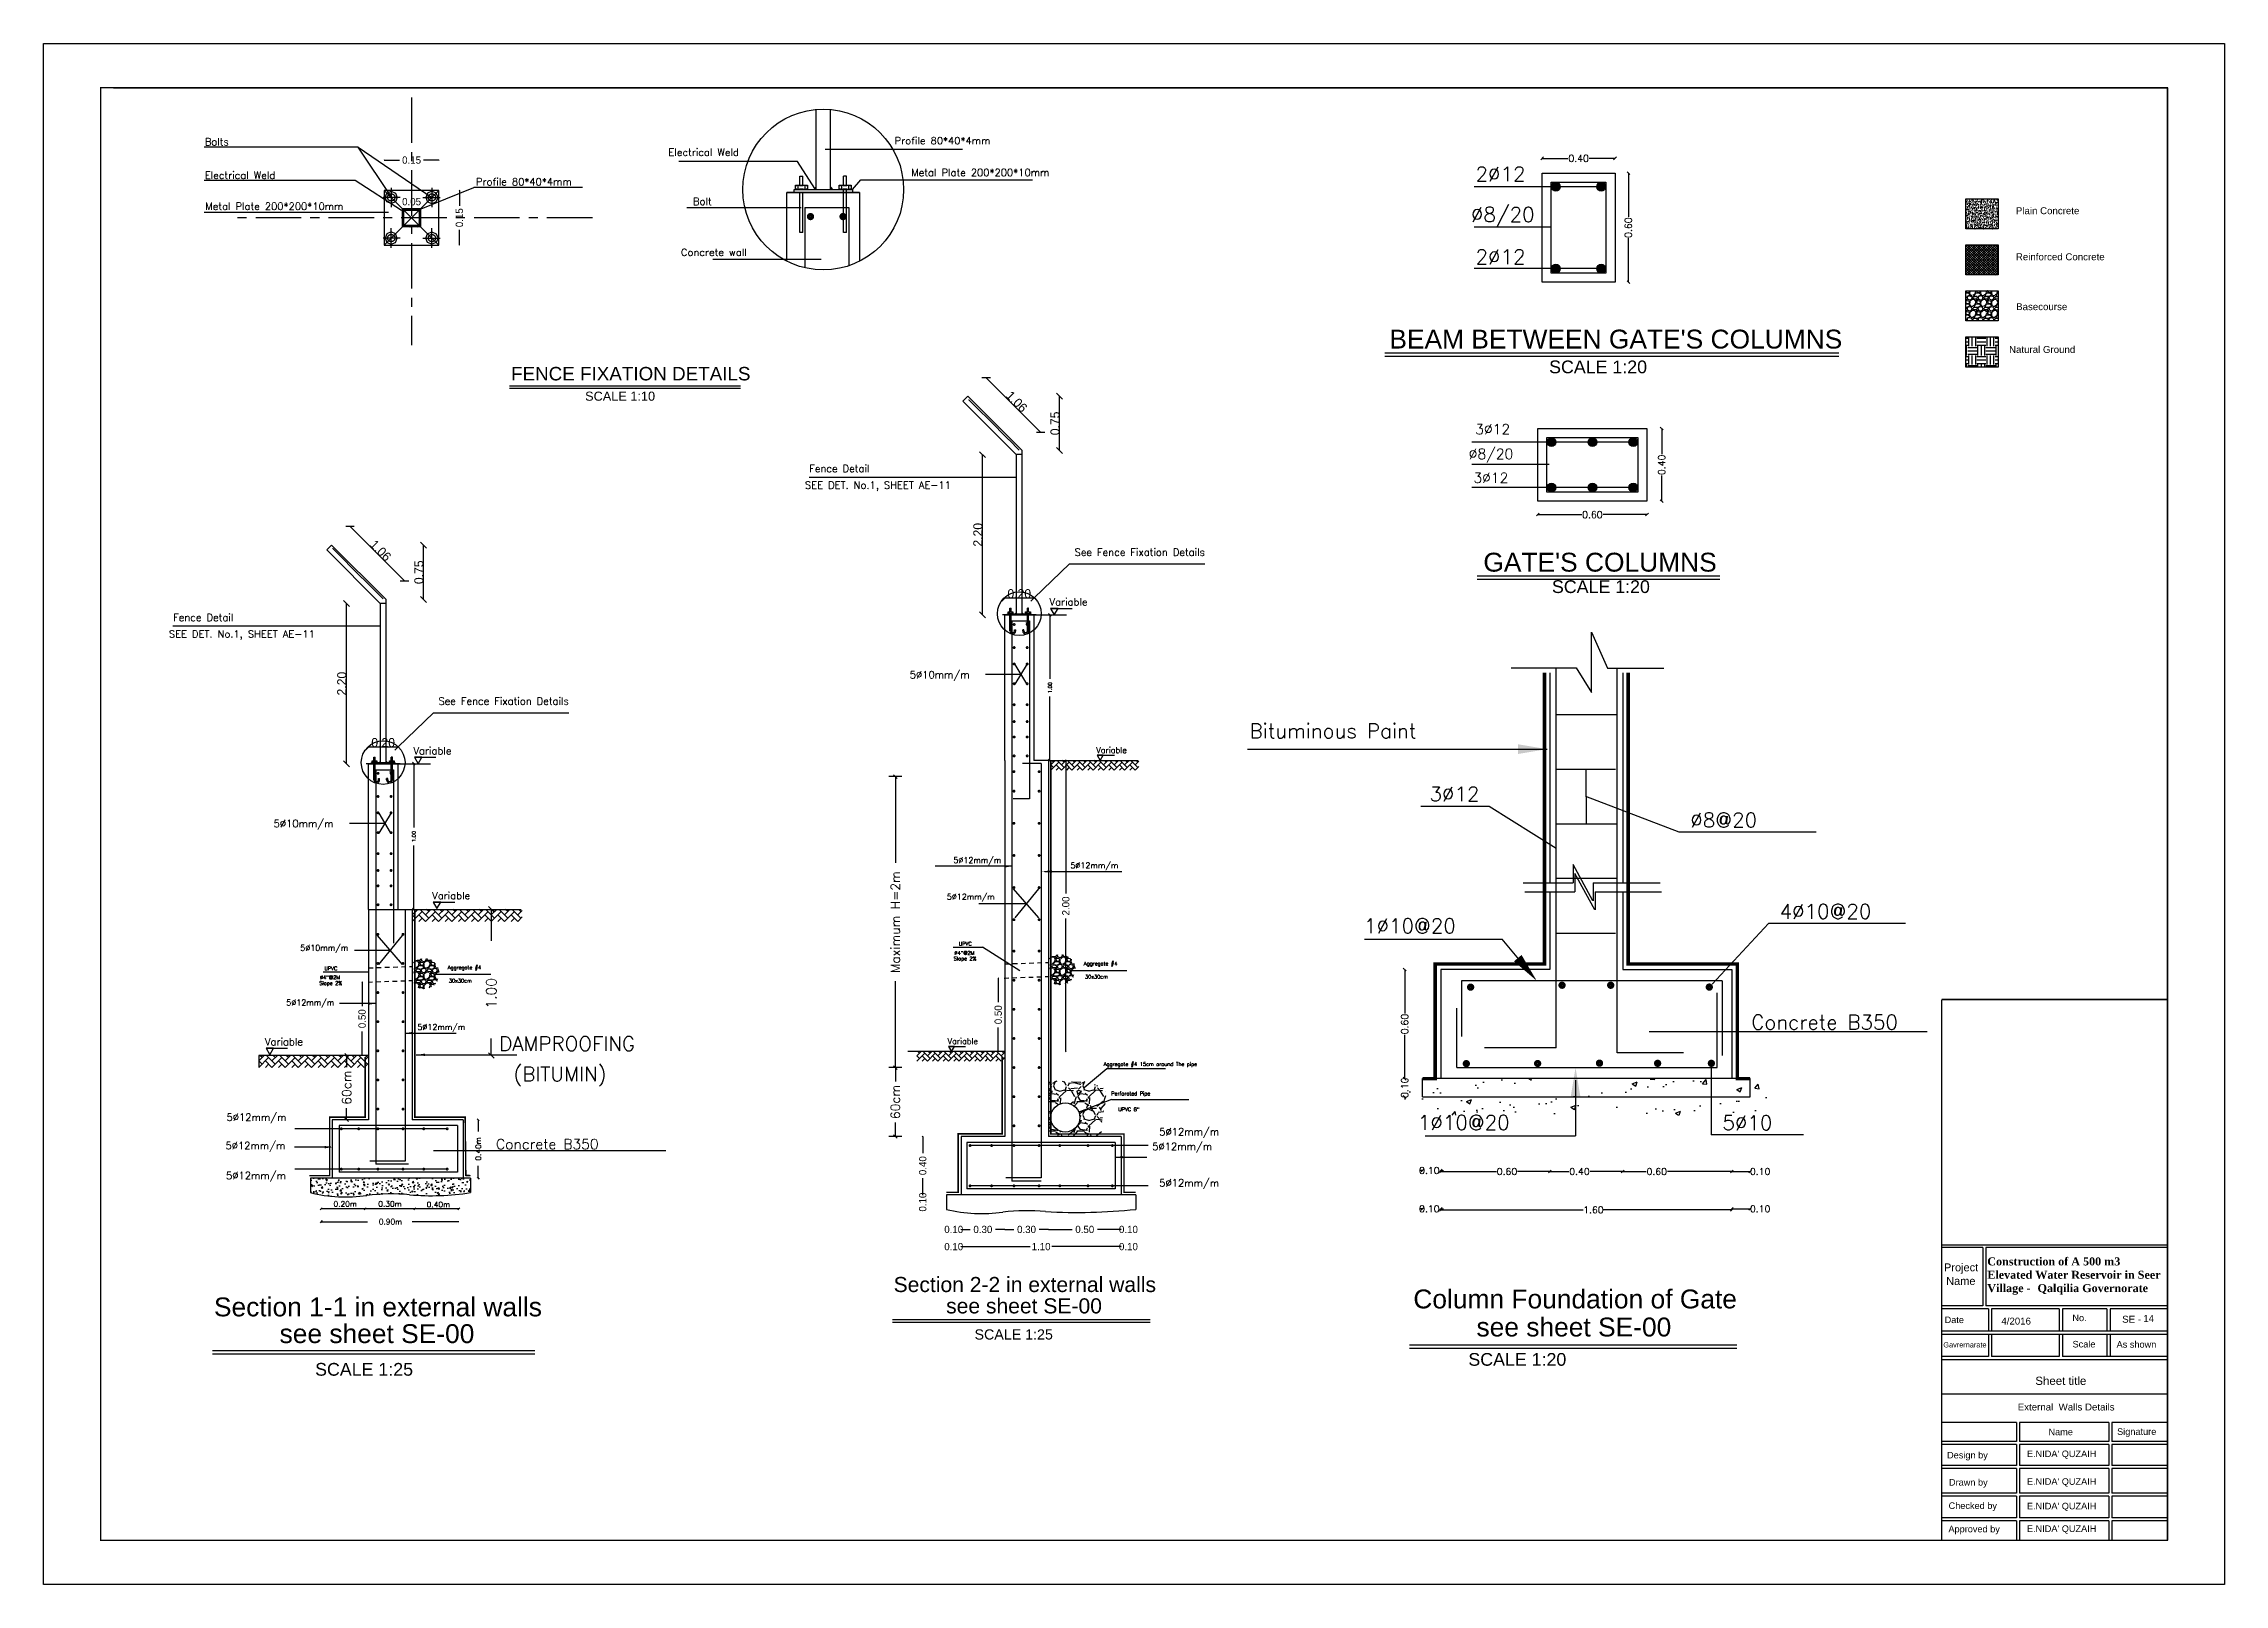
# Model space of a CAD drawing. Extents: x 166525 to 167198, y 178739 to 179747.
# Drawn here: x 167045 to 167104.9, y 178952.2 to 178994.5 of the extents above; entities that cross this region are included whole.
import ezdxf

# ---------------------------------------------------------------- set-up
doc = ezdxf.new("R2010")
doc.units = 0
doc.header["$MEASUREMENT"] = 0
for name, pattern in [('AUSGEZOGEN', [0]), ('CENTER', [2, 1.25, -0.25, 0.25, -0.25]), ('DASHDOT', [25.4, 12.7, -6.35, 0, -6.35]), ('DASHED2', [0.375, 0.25, -0.125]), ('HIDDEN', [9.525, 6.35, -3.175]), ('HIDDEN2', [0.1875, 0.125, -0.0625])]:
    doc.linetypes.add(name, pattern=pattern)
doc.layers.get('0').update_dxf_attribs({"linetype": 'CONTINUOUS'})
doc.layers.get('DEFPOINTS').update_dxf_attribs({"linetype": 'CONTINUOUS'})
for name, color, linetype in [('000FRAME', 7, 'CONTINUOUS'), ('006COL', 5, 'CONTINUOUS'), ('007HATH', 8, 'CONTINUOUS'), ('05', 1, 'CONTINUOUS'), ('10 Stru-Hatch', 8, 'CONTINUOUS'), ('11 Stru-Dim', 4, 'CONTINUOUS'), ('13 Stru-TEXT', 7, 'CONTINUOUS'), ('1622', 7, 'HIDDEN'), ('A-Elevation 18', 1, 'CONTINUOUS'), ('beams', 4, 'CONTINUOUS'), ('COVER', 7, 'CONTINUOUS'), ('DIM', 144, 'CONTINUOUS'), ('DOOR', 45, 'CONTINUOUS'), ('EBENE0', 7, 'AUSGEZOGEN'), ('FINCE', 2, 'CONTINUOUS'), ('G-Dim', 1, 'CONTINUOUS'), ('HACH', 8, 'CONTINUOUS'), ('HATCH', 40, 'CONTINUOUS'), ('HATCHSOLID', 5, 'CONTINUOUS'), ('Line 1', 2, 'CONTINUOUS'), ('MHATCH', 8, 'CONTINUOUS'), ('NUMBERS', 6, 'CONTINUOUS'), ('OUT', 6, 'CONTINUOUS'), ('points', 8, 'CONTINUOUS'), ('POLI', 3, 'CONTINUOUS'), ('RIB', 3, 'CONTINUOUS'), ('ST', 2, 'CONTINUOUS'), ('ST-WALL', 35, 'CONTINUOUS'), ('Steel', 2, 'CONTINUOUS'), ('SYMBOL1', 8, 'CONTINUOUS'), ('TEXT', 7, 'CONTINUOUS'), ('TXT', 6, 'CONTINUOUS'), ('win', 4, 'CONTINUOUS')]:
    doc.layers.add(name, color=color, linetype=linetype)
for name, color, linetype, lineweight in [('d dim 2', 7, 'CONTINUOUS', 20), ('Frame-PW - KA_FRAME', 7, 'CONTINUOUS', 80), ('LAND CORNERS', 255, 'CONTINUOUS', 25)]:
    doc.layers.add(name, color=color, linetype=linetype, lineweight=lineweight)
doc.styles.add('FUTURA', font='SAS_____.PFB')
doc.styles.add('ROMANS', font='romans.shx')
doc.styles.add('STABC', font='romans', dxfattribs={"bigfont": 'b'})
doc.dimstyles.new('1-25', dxfattribs={"dimtxt": 0.2, "dimasz": 0.01, "dimexe": 0, "dimexo": 0, "dimgap": 0.08, "dimtad": 0, "dimlfac": 0.25, "dimzin": 0, "dimdsep": 46, "dimtxsty": 'Standard', "dimblk1": 'OBLIQUE', "dimblk2": 'OBLIQUE', "dimsah": 1, "dimcen": 0, "dimse1": 1, "dimse2": 1, "dimclrd": 256, "dimclre": 256, "dimclrt": 4, "dimadec": 0, "dimazin": 0, "dimtfac": 5.555556, "dimtix": 1, "dimtofl": 0, "dimtmove": 2, "dimatfit": 3, "dimldrblk": 'OBLIQUE', "dimfxl": 1, "dimtolj": 1, "dimtzin": 0, "dimarcsym": 0})
doc.dimstyles.new('1.10', dxfattribs={"dimtxt": 0.2, "dimasz": 0.01, "dimexe": 0, "dimexo": 0, "dimgap": 0.08, "dimtad": 0, "dimlfac": 0.1, "dimzin": 0, "dimdsep": 46, "dimtxsty": 'Standard', "dimblk1": 'OBLIQUE', "dimblk2": 'OBLIQUE', "dimsah": 1, "dimcen": 0, "dimse1": 1, "dimse2": 1, "dimclrd": 256, "dimclre": 256, "dimclrt": 4, "dimadec": 0, "dimazin": 0, "dimtfac": 5.555556, "dimtix": 1, "dimtofl": 0, "dimtmove": 2, "dimatfit": 3, "dimldrblk": 'OBLIQUE', "dimfxl": 1, "dimtolj": 1, "dimtzin": 0, "dimarcsym": 0})
doc.dimstyles.new('1.50', dxfattribs={"dimtxt": 0.1, "dimasz": 0.07, "dimexe": 0.18, "dimexo": 0.0625, "dimgap": 0.1, "dimtad": 0, "dimdec": 1, "dimlfac": 0.5, "dimzin": 0, "dimdsep": 46, "dimtxsty": 'STABC', "dimblk": 'OBLIQUE', "dimcen": 0, "dimse1": 1, "dimse2": 1, "dimclrd": 8, "dimclrt": 4, "dimadec": 0, "dimazin": 0, "dimtfac": 1, "dimtdec": 1, "dimtofl": 0, "dimtmove": 0, "dimatfit": 3, "dimfxl": 1, "dimtolj": 1, "dimtzin": 0, "dimarcsym": 0})
doc.dimstyles.new('1.50ma', dxfattribs={"dimtxt": 0.25, "dimasz": 0.1635, "dimexe": 0.18, "dimexo": 0.0625, "dimgap": 0, "dimtad": 1, "dimlfac": 0.5, "dimzin": 0, "dimdsep": 46, "dimtxsty": 'Standard', "dimblk": 'OBLIQUE', "dimcen": 0, "dimse1": 1, "dimse2": 1, "dimclrd": 250, "dimclrt": 4, "dimadec": 0, "dimazin": 0, "dimtfac": 1, "dimtix": 1, "dimtofl": 0, "dimtmove": 0, "dimatfit": 3, "dimldrblk": 'OBLIQUE', "dimfxl": 0.18, "dimtolj": 1, "dimtzin": 0, "dimarcsym": 0})
doc.dimstyles.new('20', dxfattribs={"dimscale": 0.75, "dimtxt": 0.25, "dimasz": 0.1, "dimexe": 0.18, "dimexo": 0.06, "dimgap": 0.01, "dimtad": 0, "dimlfac": 0.2, "dimrnd": 0.01, "dimzin": 0, "dimdsep": 46, "dimtxsty": 'ROMANS', "dimblk1": 'OBLIQUE', "dimblk2": 'OBLIQUE', "dimsah": 1, "dimcen": 0.09, "dimse1": 1, "dimse2": 1, "dimclrd": 8, "dimclre": 6, "dimclrt": 4, "dimadec": 0, "dimazin": 0, "dimtfac": 1, "dimtix": 1, "dimtofl": 0, "dimtmove": 2, "dimatfit": 3, "dimldrblk": 'DOTSMALL', "dimfxl": 0.18, "dimtolj": 1, "dimtzin": 0, "dimarcsym": 0})
doc.dimstyles.new('D2', dxfattribs={"dimtxt": 0.25, "dimasz": 0.1, "dimexe": 0.18, "dimexo": 0.06, "dimgap": 0.09, "dimtad": 0, "dimzin": 0, "dimdsep": 46, "dimtxsty": 'ROMANS', "dimblk1": 'OBLIQUE', "dimblk2": 'OBLIQUE', "dimsah": 1, "dimcen": 0.09, "dimclrd": 3, "dimclre": 8, "dimclrt": 6, "dimadec": 0, "dimazin": 0, "dimtfac": 1, "dimtix": 1, "dimtofl": 0, "dimtmove": 2, "dimatfit": 3, "dimldrblk": 'OBLIQUE', "dimfxl": 1, "dimtolj": 1, "dimtzin": 0, "dimarcsym": 0})

msp = doc.modelspace()

# ---------------------------------------------------------------- texts
at = {"color": 4, "attachment_point": 5, "rotation": 90, "style": 'ROMANS'}
for s, insert, char_height in [('\\A1;1.00{\\A0;\\fMS Shell Dlg 2|b0|i0|c0|p0;\\H0.7081x; }', (167057.28254, 178968.39884), 0.28), ('\\A1;0.40m', (167056.92273, 178964.12267), 0.15)]:
    msp.add_mtext(s, dxfattribs=dict(at, insert=insert, char_height=char_height))
at = {"color": 4, "char_height": 0.15, "attachment_point": 5, "style": 'ROMANS'}
for s, insert in [('\\A1;0.20m', (167053.26816, 178962.61322)), ('\\A1;0.30m', (167054.49817, 178962.61322)), ('\\A1;0.40m', (167055.82855, 178962.59784)), ('\\A1;0.90m', (167054.51104, 178962.12535))]:
    msp.add_mtext(s, dxfattribs=dict(at, insert=insert))
at = {"color": 7, "insert": (167098.38784, 178961.14379), "char_height": 0.2, "width": 4.930876, "attachment_point": 1}
msp.add_mtext('{\\fTimes New Roman|b1|i0|c0|p18;\\H1.1x;\\C256;Construction of A 500 m3 Elevated Water Reservoir in Seer Village - \\H1.2845x; \\H0.77854x;Qalqilia Governorate\\H1.1896x; }', dxfattribs=at)
at = {"layer": '13 Stru-TEXT', "color": 7, "style": 'ROMANS'}
for s, p in [('UPVC', (167070.12617, 178969.7084)), ('Slope 2%%%', (167069.98774, 178969.30214)), ('%%C4"@2M', (167070.0065, 178969.45892)), ('Aggregate #4 ', (167073.5638, 178969.16591)), ('Slope 2%%%', (167052.55744, 178968.62627)), ('%%C4"@2M', (167052.5762, 178968.78305)), ('UPVC', (167052.69587, 178969.03253)), ('Aggregate #4 ', (167056.08581, 178969.05701)), ('30x30cm', (167056.11633, 178968.69346)), ('30x30cm', (167073.59432, 178968.80235)), ('Aggregate #4 15cm around The pipe', (167074.11153, 178966.40332)), ('Perforated Pipe', (167074.31679, 178965.59572)), ('UPVC 8"', (167074.50691, 178965.1606))]:
    msp.add_text(s, height=0.101376, dxfattribs=at).set_placement(p)
at = {"layer": '1622', "color": 6, "style": 'ROMANS'}
for s, p in [('Bolts', (167049.40971, 178991.68877)), ('Electrical Weld', (167062.14879, 178991.40081)), ('Profile 80*40*4mm', (167068.36635, 178991.71936)), ('Electrical Weld', (167049.40971, 178990.77023)), ('Profile 80*40*4mm', (167056.86292, 178990.5908)), ('Metal Plate 200*200*10mm', (167068.82038, 178990.84383)), ('Bolt', (167062.82538, 178990.05117)), ('Metal Plate 200*200*10mm', (167049.42255, 178989.91678)), ('Concrete wall', (167062.49331, 178988.65237))]:
    msp.add_text(s, height=0.2, dxfattribs=at).set_placement(p)
at = {"layer": '1622', "color": 4, "style": 'FUTURA'}
msp.add_text('FENCE FIXATION DETAILS', height=0.3701376, dxfattribs=at).set_placement((167057.82504, 178985.23389))
at = {"layer": '1622', "style": 'FUTURA'}
msp.add_text('SCALE 1:10', height=0.25, dxfattribs=at).set_placement((167059.86085, 178984.6759))
at = {"layer": 'POLI', "color": 6, "style": 'ROMANS'}
for s, height, p in [('2%%C12', 0.4, (167084.32709, 178990.703)), ('%%C8/20', 0.4, (167084.19993, 178989.59352)), ('2%%C12', 0.4, (167084.32709, 178988.42918)), ('3%%C12', 0.28, (167084.31785, 178983.7529)), ('%%C8/20', 0.28, (167084.14037, 178983.07463)), ('SEE DET. No.1, SHEET AE-11', 0.2, (167065.90166, 178982.25806)), ('Fence Detail ', 0.2, (167066.01825, 178982.71341)), ('3%%C12', 0.28, (167084.26754, 178982.41841)), ('See Fence Fixation Details ', 0.2, (167073.30774, 178980.41507)), ('Fence Detail ', 0.2, (167048.54026, 178978.62397)), ('Variable', 0.2, (167072.62044, 178979.04883)), ('SEE DET. No.1, SHEET AE-11', 0.2, (167048.42367, 178978.16862)), ('5%%C10mm/m ', 0.2, (167068.78031, 178977.04988)), ('See Fence Fixation Details ', 0.2, (167055.82976, 178976.32563)), ('Bituminous Paint', 0.4, (167078.12044, 178975.4056)), ('Variable', 0.2, (167055.14245, 178974.95938)), ('Variable', 0.16, (167073.90679, 178974.99791)), ('3%%C12', 0.4, (167083.0623, 178973.67327)), ('5%%C10mm/m ', 0.2, (167051.30232, 178972.96044)), ('%%C8@20', 0.4, (167090.22887, 178972.95812)), ('5%%C12mm/m', 0.16, (167069.97893, 178971.97471)), ('5%%C12mm/m', 0.16, (167073.19572, 178971.83143)), ('Variable', 0.2, (167055.65718, 178970.98083)), ('5%%C12mm/m', 0.16, (167069.79871, 178970.97126)), ('1%%C10@20', 0.4, (167081.26486, 178970.0503)), ('4%%C10@20', 0.4, (167092.68169, 178970.44818)), ('5%%C10mm/m ', 0.16, (167052.03528, 178969.56569)), ('5%%C12mm/m ', 0.16, (167051.65048, 178968.06433)), ('5%%C12mm/m ', 0.16, (167055.25177, 178967.39137)), ('Concrete B350', 0.4, (167091.90407, 178967.4051)), ('Variable', 0.2, (167051.06312, 178966.96678)), ('DAMPROOFING', 0.4, (167057.4972, 178966.81432)), ('Variable', 0.16, (167069.81877, 178967.0033)), ('(BITUMIN)', 0.4, (167057.8922, 178965.98033)), ('5%%C12mm/m', 0.2, (167050.00877, 178964.89363)), ('1%%C10@20', 0.4, (167082.74328, 178964.64803)), ('5%%C10', 0.4, (167091.11101, 178964.64325)), ('5%%C12mm/m', 0.2, (167075.63717, 178964.49437)), ('5%%C12mm/m', 0.2, (167049.97925, 178964.1148)), ('Concrete B350', 0.28, (167057.41217, 178964.11612)), ('5%%C12mm/m', 0.2, (167075.44434, 178964.09084)), ('5%%C12mm/m', 0.2, (167049.99401, 178963.29173)), ('5%%C12mm/m', 0.2, (167075.63717, 178963.08987))]:
    msp.add_text(s, height=height, dxfattribs=at).set_placement(p)
at = {"layer": 'TEXT', "color": 4, "style": 'FUTURA'}
for s, height, p in [("BEAM BETWEEN GATE'S COLUMNS", 0.5181926, (167081.9584, 178986.10975)), ("GATE'S COLUMNS", 0.5181926, (167084.54087, 178979.98176)), (' Section 2-2 in external walls', 0.4145541, (167068.17601, 178960.19209)), ('Column Foundation of Gate', 0.5181926, (167082.61697, 178959.74297)), (' Section 1-1 in external walls', 0.5181926, (167049.46094, 178959.5244)), (' see sheet SE-00 ', 0.4145541, (167069.61865, 178959.6051)), (' see sheet SE-00 ', 0.5181926, (167051.26424, 178958.79067)), (' see sheet SE-00 ', 0.5181926, (167084.15219, 178958.97231))]:
    msp.add_text(s, height=height, dxfattribs=at).set_placement(p)
at = {"layer": 'TXT', "style": 'FUTURA'}
for s, height, p in [('SCALE 1:20', 0.35, (167086.34866, 178985.43018)), ('SCALE 1:20', 0.35, (167086.42612, 178979.39364)), ('SCALE 1:25', 0.28, (167070.56066, 178958.88794)), ('SCALE 1:20', 0.35, (167084.12965, 178958.16717)), ('SCALE 1:25', 0.35, (167052.44176, 178957.89422))]:
    msp.add_text(s, height=height, dxfattribs=at).set_placement(p)
at = {"layer": 'TXT', "color": 7}
for s, insert, char_height, width, attachment_point in [('{\\fArial|b0|i0|c0|p34;Plain Concrete}', (167100.04561, 178989.99012), 0.1904466, 2.9052944, 2), ('{\\fArial|b0|i0|c0|p34;Reinforced Concrete}', (167100.39339, 178988.7247), 0.1904466, 2.9052944, 2), ('{\\fArial|b0|i0|c0|p34;Basecourse }', (167099.88328, 178987.35423), 0.1904466, 2.9052944, 2), ('{\\fArial|b0|i0|c0|p34;Natural Ground}', (167099.89506, 178986.17884), 0.1904466, 2.9052944, 2), ('{\\fArial|b0|i0|c0|p34;Project }', (167098.13828, 178960.97816), 0.2162446, 0.9779129, 3), ('{\\fArial|b0|i0|c0|p34;Name}', (167098.06305, 178960.6053), 0.2162446, 0.8023905, 3), ('{\\fArial|b0|i0|c0|p34;Date}', (167097.74726, 178959.5196), 0.1802039, 2.4656722, 3), ('{\\fArial|b0|i0|c0|p34;4/2016}', (167099.58825, 178959.48913), 0.1904466, 2.6058199, 3), ('{\\fArial|b0|i0|c0|p34;No.}', (167101.11814, 178959.57338), 0.1802039, 2.4656722, 3), ('\\A1;{\\fArial|b0|i0|c0|p34;SE -}', (167102.61261, 178959.53958), 0.1904466, 2.6058199, 3), ('\\A1;{\\fArial|b0|i0|c0|p34;14}', (167102.96977, 178959.56154), 0.1904466, 2.6058199, 3), ('{\\fArial|b0|i0|c178|p34;Gavrernarate}', (167098.36671, 178958.8144), 0.1441631, 1.9725377, 3), ('{\\fArial|b0|i0|c0|p34;Scale}', (167101.35945, 178958.85042), 0.1802039, 2.4656722, 3), ('{\\fArial|b0|i0|c0|p34;As shown}', (167103.03187, 178958.84419), 0.1802039, 2.4656722, 3), ('{\\fArial|b0|i0|c0|p34;Sheet title}', (167099.70943, 178957.86686), 0.2252548, 3.0820902, 1), ('{\\fArial|b0|i0|c0|p34;External  Walls Details}', (167101.88581, 178957.12961), 0.1904466, 2.9052944, 3), ('{\\fArial|b0|i0|c0|p34;Name}', (167100.7406, 178956.43951), 0.1802039, 2.4656722, 3), ('{\\fArial|b0|i0|c0|p34;Signature}', (167103.03222, 178956.44948), 0.1802039, 2.4656722, 3), ('{\\fArial|b0|i0|c0|p34;Design by}', (167098.40225, 178955.80226), 0.1802039, 1.1130295, 3), ("{\\fArial|b0|i0|c0|p34;E.NIDA' QUZAIH}", (167101.38523, 178955.83853), 0.1802039, 2.1409455, 3), ('{\\fArial|b0|i0|c0|p34;Drawn by}', (167098.39865, 178955.05595), 0.1802039, 1.1094247, 3), ("{\\fArial|b0|i0|c0|p34;E.NIDA' QUZAIH}", (167101.38523, 178955.07725), 0.1802039, 2.1409455, 3), ('{\\fArial|b0|i0|c0|p34;Checked by}', (167098.65375, 178954.41381), 0.1802039, 1.3645265, 3), ("{\\fArial|b0|i0|c0|p34;E.NIDA' QUZAIH}", (167101.38523, 178954.40342), 0.1802039, 2.1409455, 3), ('{\\fArial|b0|i0|c0|p34;Approved by}', (167098.73354, 178953.77231), 0.1802039, 1.4443199, 3), ("{\\fArial|b0|i0|c0|p34;E.NIDA' QUZAIH}", (167101.38523, 178953.78261), 0.1802039, 2.1409455, 3)]:
    msp.add_mtext(s, dxfattribs=dict(at, insert=insert, char_height=char_height, width=width, attachment_point=attachment_point))

# ---------------------------------------------------------------- blocks, each defined once
blk = doc.blocks.new('_OBLIQUE')
at = {"color": 0, "linetype": 'ByBlock'}
blk.add_line((-0.5, -0.5), (0.5, 0.5), dxfattribs=at)
blk = doc.blocks.new('*D1133')
at = {"layer": 'DEFPOINTS', "color": 0, "transparency": 16777216}
for p in [(167088.159, 178990.93), (167088.159, 178987.93), (167088.527, 178987.93)]:
    blk.add_point(p, dxfattribs=at)
at = {"layer": 'DOOR', "color": 8, "lineweight": -2, "transparency": 16777216}
for p, q in [((167088.527, 178990.93), (167088.527, 178989.723)), ((167088.527, 178987.93), (167088.527, 178989.137))]:
    blk.add_line(p, q, dxfattribs=at)
at = {"layer": 'DOOR', "color": 8, "lineweight": -2, "transparency": 16777216, "xscale": 0.07500000000000001, "yscale": 0.07500000000000001, "zscale": 0.07500000000000001}
for p, rotation in [((167088.527, 178990.93), 90), ((167088.527, 178987.93), 270)]:
    blk.add_blockref('_OBLIQUE', p, dxfattribs=dict(at, rotation=rotation))
at = {"layer": 'DOOR', "color": 4, "transparency": 16777216, "insert": (167088.527, 178989.43), "char_height": 0.1875, "attachment_point": 5, "rotation": 90, "style": 'ROMANS'}
blk.add_mtext('\\A1;0.60', dxfattribs=at)
blk = doc.blocks.new('_DOTSMALL')
at = {"color": 0, "linetype": 'ByBlock', "const_width": 0.5}
blk.add_lwpolyline([(-0.0625, 0, 1), (0.0625, 0, 1)], format="xyb", close=True, dxfattribs=at)
blk = doc.blocks.new('*D1134')
at = {"layer": 'DEFPOINTS', "color": 0, "transparency": 16777216}
for p in [(167086.159, 178991.334), (167086.159, 178990.93), (167088.159, 178990.93)]:
    blk.add_point(p, dxfattribs=at)
at = {"layer": 'DOOR', "color": 8, "lineweight": -2, "transparency": 16777216}
for p, q in [((167086.159, 178991.334), (167086.866, 178991.334)), ((167088.159, 178991.334), (167087.452, 178991.334))]:
    blk.add_line(p, q, dxfattribs=at)
at = {"layer": 'DOOR', "color": 8, "lineweight": -2, "transparency": 16777216, "xscale": 0.07500000000000001, "yscale": 0.07500000000000001, "zscale": 0.07500000000000001, "rotation": 180}
blk.add_blockref('_OBLIQUE', (167086.159, 178991.334), dxfattribs=at)
at = {"layer": 'DOOR', "color": 8, "lineweight": -2, "transparency": 16777216, "xscale": 0.07500000000000001, "yscale": 0.07500000000000001, "zscale": 0.07500000000000001}
blk.add_blockref('_OBLIQUE', (167088.159, 178991.334), dxfattribs=at)
at = {"layer": 'DOOR', "color": 4, "transparency": 16777216, "insert": (167087.159, 178991.334), "char_height": 0.1875, "attachment_point": 5, "style": 'ROMANS'}
blk.add_mtext('\\A1;0.40', dxfattribs=at)
blk = doc.blocks.new('*D1135')
at = {"layer": 'DEFPOINTS', "color": 0, "transparency": 16777216}
for p in [(167086.037, 178981.915), (167089.037, 178981.915), (167086.037, 178981.547)]:
    blk.add_point(p, dxfattribs=at)
at = {"layer": 'DOOR', "color": 8, "lineweight": -2, "transparency": 16777216}
for p, q in [((167086.037, 178981.547), (167087.244, 178981.547)), ((167089.037, 178981.547), (167087.831, 178981.547))]:
    blk.add_line(p, q, dxfattribs=at)
at = {"layer": 'DOOR', "color": 8, "lineweight": -2, "transparency": 16777216, "xscale": 0.07500000000000001, "yscale": 0.07500000000000001, "zscale": 0.07500000000000001, "rotation": 180}
blk.add_blockref('_OBLIQUE', (167086.037, 178981.547), dxfattribs=at)
at = {"layer": 'DOOR', "color": 8, "lineweight": -2, "transparency": 16777216, "xscale": 0.07500000000000001, "yscale": 0.07500000000000001, "zscale": 0.07500000000000001}
blk.add_blockref('_OBLIQUE', (167089.037, 178981.547), dxfattribs=at)
at = {"layer": 'DOOR', "color": 4, "transparency": 16777216, "insert": (167087.537, 178981.547), "char_height": 0.1875, "attachment_point": 5, "style": 'ROMANS'}
blk.add_mtext('\\A1;0.60', dxfattribs=at)
blk = doc.blocks.new('*D1136')
at = {"layer": 'DEFPOINTS', "color": 0, "transparency": 16777216}
for p in [(167089.037, 178983.915), (167089.441, 178983.915), (167089.037, 178981.915)]:
    blk.add_point(p, dxfattribs=at)
at = {"layer": 'DOOR', "color": 8, "lineweight": -2, "transparency": 16777216}
for p, q in [((167089.441, 178983.915), (167089.441, 178983.208)), ((167089.441, 178981.915), (167089.441, 178982.621))]:
    blk.add_line(p, q, dxfattribs=at)
at = {"layer": 'DOOR', "color": 8, "lineweight": -2, "transparency": 16777216, "xscale": 0.07500000000000001, "yscale": 0.07500000000000001, "zscale": 0.07500000000000001}
for p, rotation in [((167089.441, 178983.915), 90), ((167089.441, 178981.915), 270)]:
    blk.add_blockref('_OBLIQUE', p, dxfattribs=dict(at, rotation=rotation))
at = {"layer": 'DOOR', "color": 4, "transparency": 16777216, "insert": (167089.441, 178982.915), "char_height": 0.1875, "attachment_point": 5, "rotation": 90, "style": 'ROMANS'}
blk.add_mtext('\\A1;0.40', dxfattribs=at)
blk = doc.blocks.new('*D1137')
at = {"layer": 'DEFPOINTS', "color": 0, "transparency": 16777216}
for p in [(167082.38, 178966.054), (167082.87, 178966.054), (167082.87, 178965.554)]:
    blk.add_point(p, dxfattribs=at)
at = {"layer": 'DOOR', "color": 8, "lineweight": -2, "transparency": 16777216}
for p, q in [((167082.38, 178966.054), (167082.38, 178966.129)), ((167082.38, 178965.554), (167082.38, 178965.479))]:
    blk.add_line(p, q, dxfattribs=at)
at = {"layer": 'DOOR', "color": 8, "lineweight": -2, "transparency": 16777216, "xscale": 0.07500000000000001, "yscale": 0.07500000000000001, "zscale": 0.07500000000000001}
for p, rotation in [((167082.38, 178966.054), 270), ((167082.38, 178965.554), 90)]:
    blk.add_blockref('_OBLIQUE', p, dxfattribs=dict(at, rotation=rotation))
at = {"layer": 'DOOR', "color": 4, "transparency": 16777216, "insert": (167082.38, 178965.804), "char_height": 0.1875, "attachment_point": 5, "rotation": 90, "style": 'ROMANS'}
blk.add_mtext('\\A1;0.10', dxfattribs=at)
blk = doc.blocks.new('*D1138')
at = {"layer": 'DEFPOINTS', "color": 0, "transparency": 16777216}
for p in [(167082.38, 178969.054), (167086.37, 178969.054), (167082.87, 178966.054)]:
    blk.add_point(p, dxfattribs=at)
at = {"layer": 'DOOR', "color": 8, "lineweight": -2, "transparency": 16777216}
for p, q in [((167082.38, 178969.054), (167082.38, 178967.847)), ((167082.38, 178966.054), (167082.38, 178967.26))]:
    blk.add_line(p, q, dxfattribs=at)
at = {"layer": 'DOOR', "color": 8, "lineweight": -2, "transparency": 16777216, "xscale": 0.07500000000000001, "yscale": 0.07500000000000001, "zscale": 0.07500000000000001}
for p, rotation in [((167082.38, 178969.054), 90), ((167082.38, 178966.054), 270)]:
    blk.add_blockref('_OBLIQUE', p, dxfattribs=dict(at, rotation=rotation))
at = {"layer": 'DOOR', "color": 4, "transparency": 16777216, "insert": (167082.38, 178967.554), "char_height": 0.1875, "attachment_point": 5, "rotation": 90, "style": 'ROMANS'}
blk.add_mtext('\\A1;0.60', dxfattribs=at)
blk = doc.blocks.new('*D1139')
at = {"layer": 'DEFPOINTS', "color": 0, "transparency": 16777216}
for p in [(167083.37, 178969.054), (167086.37, 178969.054), (167083.37, 178963.503)]:
    blk.add_point(p, dxfattribs=at)
at = {"layer": 'DOOR', "color": 8, "lineweight": -2, "transparency": 16777216}
for p, q in [((167083.37, 178963.503), (167084.898, 178963.503)), ((167086.37, 178963.503), (167085.484, 178963.503))]:
    blk.add_line(p, q, dxfattribs=at)
at = {"layer": 'DOOR', "color": 8, "lineweight": -2, "transparency": 16777216, "xscale": 0.07500000000000001, "yscale": 0.07500000000000001, "zscale": 0.07500000000000001, "rotation": 180}
blk.add_blockref('_OBLIQUE', (167083.37, 178963.503), dxfattribs=at)
at = {"layer": 'DOOR', "color": 8, "lineweight": -2, "transparency": 16777216, "xscale": 0.07500000000000001, "yscale": 0.07500000000000001, "zscale": 0.07500000000000001}
blk.add_blockref('_OBLIQUE', (167086.37, 178963.503), dxfattribs=at)
at = {"layer": 'DOOR', "color": 4, "transparency": 16777216, "insert": (167085.191, 178963.503), "char_height": 0.1875, "attachment_point": 5, "style": 'ROMANS'}
blk.add_mtext('\\A1;0.60', dxfattribs=at)
blk = doc.blocks.new('*D1140')
at = {"layer": 'DEFPOINTS', "color": 0, "transparency": 16777216}
for p in [(167086.37, 178969.05), (167088.37, 178969.05), (167088.37, 178963.503)]:
    blk.add_point(p, dxfattribs=at)
at = {"layer": 'DOOR', "color": 8, "lineweight": -2, "transparency": 16777216}
for p, q in [((167086.37, 178963.503), (167086.89, 178963.503)), ((167088.37, 178963.503), (167087.476, 178963.503))]:
    blk.add_line(p, q, dxfattribs=at)
at = {"layer": 'DOOR', "color": 8, "lineweight": -2, "transparency": 16777216, "xscale": 0.07500000000000001, "yscale": 0.07500000000000001, "zscale": 0.07500000000000001, "rotation": 180}
blk.add_blockref('_OBLIQUE', (167086.37, 178963.503), dxfattribs=at)
at = {"layer": 'DOOR', "color": 8, "lineweight": -2, "transparency": 16777216, "xscale": 0.07500000000000001, "yscale": 0.07500000000000001, "zscale": 0.07500000000000001}
blk.add_blockref('_OBLIQUE', (167088.37, 178963.503), dxfattribs=at)
at = {"layer": 'DOOR', "color": 4, "transparency": 16777216, "insert": (167087.183, 178963.503), "char_height": 0.1875, "attachment_point": 5, "style": 'ROMANS'}
blk.add_mtext('\\A1;0.40', dxfattribs=at)
blk = doc.blocks.new('*D1141')
at = {"layer": 'DEFPOINTS', "color": 0, "transparency": 16777216}
for p in [(167088.37, 178969.054), (167091.37, 178969.054), (167091.37, 178963.502)]:
    blk.add_point(p, dxfattribs=at)
at = {"layer": 'DOOR', "color": 8, "lineweight": -2, "transparency": 16777216}
for p, q in [((167088.37, 178963.502), (167089.012, 178963.502)), ((167091.37, 178963.502), (167089.599, 178963.502))]:
    blk.add_line(p, q, dxfattribs=at)
at = {"layer": 'DOOR', "color": 8, "lineweight": -2, "transparency": 16777216, "xscale": 0.07500000000000001, "yscale": 0.07500000000000001, "zscale": 0.07500000000000001, "rotation": 180}
blk.add_blockref('_OBLIQUE', (167088.37, 178963.502), dxfattribs=at)
at = {"layer": 'DOOR', "color": 8, "lineweight": -2, "transparency": 16777216, "xscale": 0.07500000000000001, "yscale": 0.07500000000000001, "zscale": 0.07500000000000001}
blk.add_blockref('_OBLIQUE', (167091.37, 178963.502), dxfattribs=at)
at = {"layer": 'DOOR', "color": 4, "transparency": 16777216, "insert": (167089.306, 178963.502), "char_height": 0.1875, "attachment_point": 5, "style": 'ROMANS'}
blk.add_mtext('\\A1;0.60', dxfattribs=at)
blk = doc.blocks.new('*D1142')
at = {"layer": 'DEFPOINTS', "color": 0, "transparency": 16777216}
for p in [(167091.37, 178966.054), (167091.87, 178966.054), (167091.87, 178963.503)]:
    blk.add_point(p, dxfattribs=at)
at = {"layer": 'DOOR', "color": 8, "lineweight": -2, "transparency": 16777216}
blk.add_line((167091.37, 178963.503), (167091.87, 178963.503), dxfattribs=at)
at = {"layer": 'DOOR', "color": 8, "lineweight": -2, "transparency": 16777216, "xscale": 0.07500000000000001, "yscale": 0.07500000000000001, "zscale": 0.07500000000000001, "rotation": 180}
blk.add_blockref('_OBLIQUE', (167091.37, 178963.503), dxfattribs=at)
at = {"layer": 'DOOR', "color": 8, "lineweight": -2, "transparency": 16777216, "xscale": 0.07500000000000001, "yscale": 0.07500000000000001, "zscale": 0.07500000000000001}
blk.add_blockref('_OBLIQUE', (167091.87, 178963.503), dxfattribs=at)
at = {"layer": 'DOOR', "color": 4, "transparency": 16777216, "insert": (167092.147, 178963.503), "char_height": 0.1875, "attachment_point": 5, "style": 'ROMANS'}
blk.add_mtext('\\A1;0.10', dxfattribs=at)
blk = doc.blocks.new('*D1143')
at = {"layer": 'DEFPOINTS', "color": 0, "transparency": 16777216}
for p in [(167082.871, 178965.527), (167083.37, 178965.54), (167082.871, 178962.478)]:
    blk.add_point(p, dxfattribs=at)
at = {"layer": 'DOOR', "color": 8, "lineweight": -2, "transparency": 16777216}
for p, q in [((167082.871, 178962.478), (167082.796, 178962.478)), ((167083.37, 178962.478), (167083.445, 178962.478))]:
    blk.add_line(p, q, dxfattribs=at)
at = {"layer": 'DOOR', "color": 8, "lineweight": -2, "transparency": 16777216, "xscale": 0.07500000000000001, "yscale": 0.07500000000000001, "zscale": 0.07500000000000001}
blk.add_blockref('_OBLIQUE', (167082.871, 178962.478), dxfattribs=at)
at = {"layer": 'DOOR', "color": 8, "lineweight": -2, "transparency": 16777216, "xscale": 0.07500000000000001, "yscale": 0.07500000000000001, "zscale": 0.07500000000000001, "rotation": 180}
blk.add_blockref('_OBLIQUE', (167083.37, 178962.478), dxfattribs=at)
at = {"layer": 'DOOR', "color": 4, "transparency": 16777216, "insert": (167083.057, 178962.478), "char_height": 0.1875, "attachment_point": 5, "style": 'ROMANS'}
blk.add_mtext('\\A1;0.10', dxfattribs=at)
blk = doc.blocks.new('*D1144')
at = {"layer": 'DEFPOINTS', "color": 0, "transparency": 16777216}
for p in [(167091.37, 178965.527), (167091.87, 178965.527), (167091.87, 178962.477)]:
    blk.add_point(p, dxfattribs=at)
at = {"layer": 'DOOR', "color": 8, "lineweight": -2, "transparency": 16777216}
blk.add_line((167091.37, 178962.477), (167091.87, 178962.477), dxfattribs=at)
at = {"layer": 'DOOR', "color": 8, "lineweight": -2, "transparency": 16777216, "xscale": 0.07500000000000001, "yscale": 0.07500000000000001, "zscale": 0.07500000000000001, "rotation": 180}
blk.add_blockref('_OBLIQUE', (167091.37, 178962.477), dxfattribs=at)
at = {"layer": 'DOOR', "color": 8, "lineweight": -2, "transparency": 16777216, "xscale": 0.07500000000000001, "yscale": 0.07500000000000001, "zscale": 0.07500000000000001}
blk.add_blockref('_OBLIQUE', (167091.87, 178962.477), dxfattribs=at)
at = {"layer": 'DOOR', "color": 4, "transparency": 16777216, "insert": (167092.147, 178962.477), "char_height": 0.1875, "attachment_point": 5, "style": 'ROMANS'}
blk.add_mtext('\\A1;0.10', dxfattribs=at)
blk = doc.blocks.new('*D1145')
at = {"layer": 'DEFPOINTS', "color": 0, "transparency": 16777216}
for p in [(167083.37, 178966.054), (167091.37, 178966.054), (167091.37, 178962.45)]:
    blk.add_point(p, dxfattribs=at)
at = {"layer": 'DOOR', "color": 8, "lineweight": -2, "transparency": 16777216}
for p, q in [((167083.37, 178962.45), (167087.286, 178962.45)), ((167091.37, 178962.45), (167087.846, 178962.45))]:
    blk.add_line(p, q, dxfattribs=at)
at = {"layer": 'DOOR', "color": 8, "lineweight": -2, "transparency": 16777216, "xscale": 0.07500000000000001, "yscale": 0.07500000000000001, "zscale": 0.07500000000000001, "rotation": 180}
blk.add_blockref('_OBLIQUE', (167083.37, 178962.45), dxfattribs=at)
at = {"layer": 'DOOR', "color": 8, "lineweight": -2, "transparency": 16777216, "xscale": 0.07500000000000001, "yscale": 0.07500000000000001, "zscale": 0.07500000000000001}
blk.add_blockref('_OBLIQUE', (167091.37, 178962.45), dxfattribs=at)
at = {"layer": 'DOOR', "color": 4, "transparency": 16777216, "insert": (167087.566, 178962.45), "char_height": 0.1875, "attachment_point": 5, "style": 'ROMANS'}
blk.add_mtext('\\A1;1.60', dxfattribs=at)
blk = doc.blocks.new('*D1146')
at = {"color": 250, "lineweight": -2, "ltscale": 0.1, "transparency": 16777216}
blk.add_line((167053.3, 178974.705), (167053.3, 178979.105), dxfattribs=at)
at = {"layer": 'DEFPOINTS', "color": 0, "ltscale": 0.1, "transparency": 16777216}
for p in [(167053.3, 178979.105), (167054.23, 178979.105), (167053.847, 178974.705)]:
    blk.add_point(p, dxfattribs=at)
at = {"color": 250, "lineweight": -2, "ltscale": 0.1, "transparency": 16777216, "xscale": 0.1635000000000001, "yscale": 0.1635000000000001, "zscale": 0.1635000000000001}
for p, rotation in [((167053.3, 178979.105), 90), ((167053.3, 178974.705), 270)]:
    blk.add_blockref('_OBLIQUE', p, dxfattribs=dict(at, rotation=rotation))
at = {"color": 4, "ltscale": 0.1, "transparency": 16777216, "insert": (167053.175, 178976.905), "char_height": 0.25, "attachment_point": 5, "rotation": 90}
blk.add_mtext('\\A1;2.20', dxfattribs=at)
blk = doc.blocks.new('*D1147')
at = {"color": 250, "lineweight": -2, "ltscale": 0.1, "transparency": 16777216}
blk.add_line((167054.711, 178975.159), (167053.911, 178975.159), dxfattribs=at)
at = {"layer": 'DEFPOINTS', "color": 0, "ltscale": 0.1, "transparency": 16777216}
for p in [(167053.911, 178975.159), (167053.911, 178974.705), (167054.711, 178974.705)]:
    blk.add_point(p, dxfattribs=at)
at = {"color": 250, "lineweight": -2, "ltscale": 0.1, "transparency": 16777216, "xscale": 0.1635000000000001, "yscale": 0.1635000000000001, "zscale": 0.1635000000000001, "rotation": 180}
blk.add_blockref('_OBLIQUE', (167053.911, 178975.159), dxfattribs=at)
at = {"color": 250, "lineweight": -2, "ltscale": 0.1, "transparency": 16777216, "xscale": 0.1635000000000001, "yscale": 0.1635000000000001, "zscale": 0.1635000000000001}
blk.add_blockref('_OBLIQUE', (167054.711, 178975.159), dxfattribs=at)
at = {"color": 4, "ltscale": 0.1, "transparency": 16777216, "insert": (167054.311, 178975.284), "char_height": 0.25, "attachment_point": 5}
blk.add_mtext('\\A1;0.20', dxfattribs=at)
blk = doc.blocks.new('*D1148')
at = {"color": 8, "lineweight": -2, "ltscale": 0.1, "transparency": 16777216}
for p, q in [((167055.154, 178974.705), (167055.154, 178972.95)), ((167055.154, 178970.705), (167055.154, 178972.46))]:
    blk.add_line(p, q, dxfattribs=at)
at = {"layer": 'DEFPOINTS', "color": 0, "ltscale": 0.1, "transparency": 16777216}
for p in [(167054.711, 178974.705), (167054.711, 178970.705), (167055.154, 178970.705)]:
    blk.add_point(p, dxfattribs=at)
at = {"color": 8, "lineweight": -2, "ltscale": 0.1, "transparency": 16777216, "xscale": 0.07, "yscale": 0.07, "zscale": 0.07}
for p, rotation in [((167055.154, 178974.705), 90), ((167055.154, 178970.705), 270)]:
    blk.add_blockref('_OBLIQUE', p, dxfattribs=dict(at, rotation=rotation))
at = {"color": 4, "ltscale": 0.1, "transparency": 16777216, "insert": (167055.154, 178972.705), "char_height": 0.1, "attachment_point": 5, "rotation": 90, "style": 'STABC'}
blk.add_mtext('\\A1;1.00', dxfattribs=at)
blk = doc.blocks.new('*D1149')
at = {"color": 250, "lineweight": -2, "ltscale": 0.1, "transparency": 16777216}
blk.add_line((167054.898, 178979.724), (167053.403, 178981.219), dxfattribs=at)
at = {"layer": 'DEFPOINTS', "color": 0, "ltscale": 0.1, "transparency": 16777216}
for p in [(167053.403, 178981.219), (167052.895, 178980.711), (167054.39, 178979.216)]:
    blk.add_point(p, dxfattribs=at)
at = {"color": 250, "lineweight": -2, "ltscale": 0.1, "transparency": 16777216, "xscale": 0.1635000000000001, "yscale": 0.1635000000000001, "zscale": 0.1635000000000001}
for p, rotation in [((167053.403, 178981.219), 135), ((167054.898, 178979.724), 315)]:
    blk.add_blockref('_OBLIQUE', p, dxfattribs=dict(at, rotation=rotation))
at = {"color": 4, "ltscale": 0.1, "transparency": 16777216, "insert": (167054.239, 178980.56), "char_height": 0.25, "attachment_point": 5, "rotation": 315}
blk.add_mtext('\\A1;1.06', dxfattribs=at)
blk = doc.blocks.new('*D1150')
at = {"color": 250, "lineweight": -2, "ltscale": 0.1, "transparency": 16777216}
blk.add_line((167055.418, 178979.216), (167055.418, 178980.711), dxfattribs=at)
at = {"layer": 'DEFPOINTS', "color": 0, "ltscale": 0.1, "transparency": 16777216}
for p in [(167052.138, 178980.711), (167055.418, 178980.711), (167053.633, 178979.216)]:
    blk.add_point(p, dxfattribs=at)
at = {"color": 250, "lineweight": -2, "ltscale": 0.1, "transparency": 16777216, "xscale": 0.1635000000000001, "yscale": 0.1635000000000001, "zscale": 0.1635000000000001}
for p, rotation in [((167055.418, 178980.711), 90), ((167055.418, 178979.216), 270)]:
    blk.add_blockref('_OBLIQUE', p, dxfattribs=dict(at, rotation=rotation))
at = {"color": 4, "ltscale": 0.1, "transparency": 16777216, "insert": (167055.293, 178979.964), "char_height": 0.25, "attachment_point": 5, "rotation": 90}
blk.add_mtext('\\A1;0.75', dxfattribs=at)
blk = doc.blocks.new('*D1151')
at = {"layer": 'DEFPOINTS', "color": 0, "transparency": 16777216}
for p in [(167070.494, 178964.465), (167069.137, 178962.863), (167070.494, 178962.863)]:
    blk.add_point(p, dxfattribs=at)
at = {"layer": 'HATCHSOLID', "lineweight": -2, "transparency": 16777216}
for p, q in [((167069.137, 178964.465), (167069.137, 178964.011)), ((167069.137, 178962.863), (167069.137, 178963.317))]:
    blk.add_line(p, q, dxfattribs=at)
at = {"layer": 'HATCHSOLID', "lineweight": -2, "transparency": 16777216, "xscale": 0.01, "yscale": 0.01, "zscale": 0.01}
for p, rotation in [((167069.137, 178964.465), 90), ((167069.137, 178962.863), 270)]:
    blk.add_blockref('_OBLIQUE', p, dxfattribs=dict(at, rotation=rotation))
at = {"layer": 'HATCHSOLID', "color": 4, "transparency": 16777216, "insert": (167069.137, 178963.664), "char_height": 0.2, "attachment_point": 5, "rotation": 90}
blk.add_mtext('\\A1;0.40', dxfattribs=at)
blk = doc.blocks.new('*D1152')
at = {"layer": 'DEFPOINTS', "color": 0, "transparency": 16777216}
for p in [(167069.137, 178962.863), (167070.094, 178962.863), (167070.094, 178962.463)]:
    blk.add_point(p, dxfattribs=at)
at = {"layer": 'HATCHSOLID', "color": 4, "transparency": 16777216, "insert": (167069.137, 178962.663), "char_height": 0.2, "attachment_point": 5, "rotation": 90}
blk.add_mtext('\\A1;0.10', dxfattribs=at)
blk = doc.blocks.new('*D1153')
at = {"layer": 'DEFPOINTS', "color": 0, "transparency": 16777216}
for p in [(167071.389, 178964.465), (167072.589, 178964.463), (167071.389, 178961.911)]:
    blk.add_point(p, dxfattribs=at)
at = {"layer": 'HATCHSOLID', "lineweight": -2, "transparency": 16777216}
for p, q in [((167071.389, 178961.911), (167071.642, 178961.911)), ((167072.589, 178961.911), (167072.336, 178961.911))]:
    blk.add_line(p, q, dxfattribs=at)
at = {"layer": 'HATCHSOLID', "lineweight": -2, "transparency": 16777216, "xscale": 0.01, "yscale": 0.01, "zscale": 0.01, "rotation": 180}
blk.add_blockref('_OBLIQUE', (167071.389, 178961.911), dxfattribs=at)
at = {"layer": 'HATCHSOLID', "lineweight": -2, "transparency": 16777216, "xscale": 0.01, "yscale": 0.01, "zscale": 0.01}
blk.add_blockref('_OBLIQUE', (167072.589, 178961.911), dxfattribs=at)
at = {"layer": 'HATCHSOLID', "color": 4, "transparency": 16777216, "insert": (167071.989, 178961.911), "char_height": 0.2, "attachment_point": 5}
blk.add_mtext('\\A1;0.30', dxfattribs=at)
blk = doc.blocks.new('*D1154')
at = {"layer": 'DEFPOINTS', "color": 0, "transparency": 16777216}
for p in [(167070.189, 178964.465), (167071.389, 178964.465), (167070.189, 178961.911)]:
    blk.add_point(p, dxfattribs=at)
at = {"layer": 'HATCHSOLID', "lineweight": -2, "transparency": 16777216}
for p, q in [((167070.189, 178961.911), (167070.442, 178961.911)), ((167071.389, 178961.911), (167071.136, 178961.911))]:
    blk.add_line(p, q, dxfattribs=at)
at = {"layer": 'HATCHSOLID', "lineweight": -2, "transparency": 16777216, "xscale": 0.01, "yscale": 0.01, "zscale": 0.01, "rotation": 180}
blk.add_blockref('_OBLIQUE', (167070.189, 178961.911), dxfattribs=at)
at = {"layer": 'HATCHSOLID', "lineweight": -2, "transparency": 16777216, "xscale": 0.01, "yscale": 0.01, "zscale": 0.01}
blk.add_blockref('_OBLIQUE', (167071.389, 178961.911), dxfattribs=at)
at = {"layer": 'HATCHSOLID', "color": 4, "transparency": 16777216, "insert": (167070.789, 178961.911), "char_height": 0.2, "attachment_point": 5}
blk.add_mtext('\\A1;0.30', dxfattribs=at)
blk = doc.blocks.new('*D1155')
at = {"layer": 'DEFPOINTS', "color": 0, "transparency": 16777216}
for p in [(167070.189, 178964.465), (167069.789, 178962.863), (167069.789, 178961.911)]:
    blk.add_point(p, dxfattribs=at)
at = {"layer": 'HATCHSOLID', "color": 4, "transparency": 16777216, "insert": (167069.989, 178961.911), "char_height": 0.2, "attachment_point": 5}
blk.add_mtext('\\A1;0.10', dxfattribs=at)
blk = doc.blocks.new('*D1156')
at = {"layer": 'DEFPOINTS', "color": 0, "transparency": 16777216}
for p in [(167074.589, 178962.863), (167074.989, 178962.863), (167074.989, 178961.911)]:
    blk.add_point(p, dxfattribs=at)
at = {"layer": 'HATCHSOLID', "color": 4, "transparency": 16777216, "insert": (167074.789, 178961.911), "char_height": 0.2, "attachment_point": 5}
blk.add_mtext('\\A1;0.10', dxfattribs=at)
blk = doc.blocks.new('*D1157')
at = {"layer": 'DEFPOINTS', "color": 0, "transparency": 16777216}
for p in [(167072.589, 178964.463), (167074.589, 178964.463), (167072.589, 178961.911)]:
    blk.add_point(p, dxfattribs=at)
at = {"layer": 'HATCHSOLID', "lineweight": -2, "transparency": 16777216}
for p, q in [((167072.589, 178961.911), (167073.242, 178961.911)), ((167074.589, 178961.911), (167073.936, 178961.911))]:
    blk.add_line(p, q, dxfattribs=at)
at = {"layer": 'HATCHSOLID', "lineweight": -2, "transparency": 16777216, "xscale": 0.01, "yscale": 0.01, "zscale": 0.01, "rotation": 180}
blk.add_blockref('_OBLIQUE', (167072.589, 178961.911), dxfattribs=at)
at = {"layer": 'HATCHSOLID', "lineweight": -2, "transparency": 16777216, "xscale": 0.01, "yscale": 0.01, "zscale": 0.01}
blk.add_blockref('_OBLIQUE', (167074.589, 178961.911), dxfattribs=at)
at = {"layer": 'HATCHSOLID', "color": 4, "transparency": 16777216, "insert": (167073.589, 178961.911), "char_height": 0.2, "attachment_point": 5}
blk.add_mtext('\\A1;0.50', dxfattribs=at)
blk = doc.blocks.new('*D1158')
at = {"layer": 'DEFPOINTS', "color": 0, "transparency": 16777216}
for p in [(167074.589, 178963.043), (167074.989, 178963.043), (167074.589, 178961.439)]:
    blk.add_point(p, dxfattribs=at)
at = {"layer": 'HATCHSOLID', "color": 4, "transparency": 16777216, "insert": (167074.789, 178961.439), "char_height": 0.2, "attachment_point": 5}
blk.add_mtext('\\A1;0.10', dxfattribs=at)
blk = doc.blocks.new('*D1159')
at = {"layer": 'DEFPOINTS', "color": 0, "transparency": 16777216}
for p in [(167069.789, 178963.043), (167070.189, 178963.043), (167069.789, 178961.439)]:
    blk.add_point(p, dxfattribs=at)
at = {"layer": 'HATCHSOLID', "color": 4, "transparency": 16777216, "insert": (167069.989, 178961.439), "char_height": 0.2, "attachment_point": 5}
blk.add_mtext('\\A1;0.10', dxfattribs=at)
blk = doc.blocks.new('*D1160')
at = {"layer": 'DEFPOINTS', "color": 0, "transparency": 16777216}
for p in [(167068.385, 178974.351), (167073.161, 178974.351), (167070.533, 178966.357)]:
    blk.add_point(p, dxfattribs=at)
at = {"layer": 'NUMBERS', "color": 8, "lineweight": -2, "transparency": 16777216}
for p, q in [((167068.565, 178974.351), (167068.205, 178974.351)), ((167068.565, 178966.357), (167068.205, 178966.357))]:
    blk.add_line(p, q, dxfattribs=at)
at = {"layer": 'NUMBERS', "color": 3, "lineweight": -2, "transparency": 16777216}
for p, q in [((167068.385, 178974.351), (167068.385, 178971.98)), ((167068.385, 178966.357), (167068.385, 178968.728))]:
    blk.add_line(p, q, dxfattribs=at)
at = {"layer": 'NUMBERS', "color": 3, "lineweight": -2, "transparency": 16777216, "xscale": 0.1, "yscale": 0.1, "zscale": 0.1}
for p, rotation in [((167068.385, 178974.351), 90), ((167068.385, 178966.357), 270)]:
    blk.add_blockref('_OBLIQUE', p, dxfattribs=dict(at, rotation=rotation))
at = {"layer": 'NUMBERS', "color": 6, "transparency": 16777216, "insert": (167068.385, 178970.354), "char_height": 0.25, "attachment_point": 5, "rotation": 90, "style": 'ROMANS'}
blk.add_mtext('\\A1;Maximum H=2m', dxfattribs=at)
blk = doc.blocks.new('*D1161')
at = {"layer": 'DEFPOINTS', "color": 0, "transparency": 16777216}
for p in [(167070.189, 178962.863), (167074.589, 178962.863), (167070.189, 178961.439)]:
    blk.add_point(p, dxfattribs=at)
at = {"layer": 'HATCHSOLID', "lineweight": -2, "transparency": 16777216}
for p, q in [((167070.189, 178961.439), (167072.092, 178961.439)), ((167074.589, 178961.439), (167072.686, 178961.439))]:
    blk.add_line(p, q, dxfattribs=at)
at = {"layer": 'HATCHSOLID', "lineweight": -2, "transparency": 16777216, "xscale": 0.01, "yscale": 0.01, "zscale": 0.01, "rotation": 180}
blk.add_blockref('_OBLIQUE', (167070.189, 178961.439), dxfattribs=at)
at = {"layer": 'HATCHSOLID', "lineweight": -2, "transparency": 16777216, "xscale": 0.01, "yscale": 0.01, "zscale": 0.01}
blk.add_blockref('_OBLIQUE', (167074.589, 178961.439), dxfattribs=at)
at = {"layer": 'HATCHSOLID', "color": 4, "transparency": 16777216, "insert": (167072.389, 178961.439), "char_height": 0.2, "attachment_point": 5}
blk.add_mtext('\\A1;1.10', dxfattribs=at)
blk = doc.blocks.new('*D1162')
at = {"layer": 'DEFPOINTS', "color": 0, "transparency": 16777216}
for p in [(167072.658, 178974.794), (167073.069, 178974.794), (167071.389, 178966.8)]:
    blk.add_point(p, dxfattribs=at)
at = {"layer": 'HATCHSOLID', "lineweight": -2, "transparency": 16777216}
for p, q in [((167073.069, 178974.794), (167073.069, 178971.144)), ((167073.069, 178966.8), (167073.069, 178970.45))]:
    blk.add_line(p, q, dxfattribs=at)
at = {"layer": 'HATCHSOLID', "lineweight": -2, "transparency": 16777216, "xscale": 0.01, "yscale": 0.01, "zscale": 0.01}
for p, rotation in [((167073.069, 178974.794), 90), ((167073.069, 178966.8), 270)]:
    blk.add_blockref('_OBLIQUE', p, dxfattribs=dict(at, rotation=rotation))
at = {"layer": 'HATCHSOLID', "color": 4, "transparency": 16777216, "insert": (167073.069, 178970.797), "char_height": 0.2, "attachment_point": 5, "rotation": 90}
blk.add_mtext('\\A1;2.00', dxfattribs=at)
blk = doc.blocks.new('*D1307')
at = {"layer": 'DEFPOINTS', "color": 0, "transparency": 16777216}
for p in [(167071.211, 178968.818), (167071.375, 178968.818), (167071.389, 178966.8)]:
    blk.add_point(p, dxfattribs=at)
at = {"layer": 'HATCHSOLID', "lineweight": -2, "transparency": 16777216}
for p, q in [((167071.211, 178968.818), (167071.211, 178968.155)), ((167071.211, 178966.8), (167071.211, 178967.462))]:
    blk.add_line(p, q, dxfattribs=at)
at = {"layer": 'HATCHSOLID', "lineweight": -2, "transparency": 16777216, "xscale": 0.01, "yscale": 0.01, "zscale": 0.01}
for p, rotation in [((167071.211, 178968.818), 90), ((167071.211, 178966.8), 270)]:
    blk.add_blockref('_OBLIQUE', p, dxfattribs=dict(at, rotation=rotation))
at = {"layer": 'HATCHSOLID', "color": 4, "transparency": 16777216, "insert": (167071.211, 178967.809), "char_height": 0.2, "attachment_point": 5, "rotation": 90}
blk.add_mtext('\\A1;0.50', dxfattribs=at)
blk = doc.blocks.new('*D1308')
at = {"layer": 'DEFPOINTS', "color": 0, "transparency": 16777216}
for p in [(167071.09, 178966.357), (167068.385, 178964.465), (167071.389, 178964.465)]:
    blk.add_point(p, dxfattribs=at)
at = {"layer": 'NUMBERS', "color": 8, "lineweight": -2, "transparency": 16777216}
for p, q in [((167068.565, 178966.357), (167068.205, 178966.357)), ((167068.565, 178964.465), (167068.205, 178964.465))]:
    blk.add_line(p, q, dxfattribs=at)
at = {"layer": 'NUMBERS', "color": 3, "lineweight": -2, "transparency": 16777216}
for p, q in [((167068.385, 178966.357), (167068.385, 178965.977)), ((167068.385, 178964.465), (167068.385, 178964.845))]:
    blk.add_line(p, q, dxfattribs=at)
at = {"layer": 'NUMBERS', "color": 3, "lineweight": -2, "transparency": 16777216, "xscale": 0.1, "yscale": 0.1, "zscale": 0.1}
for p, rotation in [((167068.385, 178966.357), 90), ((167068.385, 178964.465), 270)]:
    blk.add_blockref('_OBLIQUE', p, dxfattribs=dict(at, rotation=rotation))
at = {"layer": 'NUMBERS', "color": 6, "transparency": 16777216, "insert": (167068.385, 178965.411), "char_height": 0.25, "attachment_point": 5, "rotation": 90, "style": 'ROMANS'}
blk.add_mtext('\\A1;60cm', dxfattribs=at)
blk = doc.blocks.new('*D1309')
at = {"color": 250, "lineweight": -2, "ltscale": 0.1, "transparency": 16777216}
blk.add_line((167070.778, 178978.794), (167070.778, 178983.194), dxfattribs=at)
at = {"layer": 'DEFPOINTS', "color": 0, "ltscale": 0.1, "transparency": 16777216}
for p in [(167070.778, 178983.194), (167071.708, 178983.194), (167071.325, 178978.794)]:
    blk.add_point(p, dxfattribs=at)
at = {"color": 250, "lineweight": -2, "ltscale": 0.1, "transparency": 16777216, "xscale": 0.1635000000000001, "yscale": 0.1635000000000001, "zscale": 0.1635000000000001}
for p, rotation in [((167070.778, 178983.194), 90), ((167070.778, 178978.794), 270)]:
    blk.add_blockref('_OBLIQUE', p, dxfattribs=dict(at, rotation=rotation))
at = {"color": 4, "ltscale": 0.1, "transparency": 16777216, "insert": (167070.653, 178980.994), "char_height": 0.25, "attachment_point": 5, "rotation": 90}
blk.add_mtext('\\A1;2.20', dxfattribs=at)
blk = doc.blocks.new('*D1310')
at = {"color": 250, "lineweight": -2, "ltscale": 0.1, "transparency": 16777216}
blk.add_line((167072.189, 178979.249), (167071.389, 178979.249), dxfattribs=at)
at = {"layer": 'DEFPOINTS', "color": 0, "ltscale": 0.1, "transparency": 16777216}
for p in [(167071.389, 178979.249), (167071.389, 178978.794), (167072.189, 178978.794)]:
    blk.add_point(p, dxfattribs=at)
at = {"color": 250, "lineweight": -2, "ltscale": 0.1, "transparency": 16777216, "xscale": 0.1635000000000001, "yscale": 0.1635000000000001, "zscale": 0.1635000000000001, "rotation": 180}
blk.add_blockref('_OBLIQUE', (167071.389, 178979.249), dxfattribs=at)
at = {"color": 250, "lineweight": -2, "ltscale": 0.1, "transparency": 16777216, "xscale": 0.1635000000000001, "yscale": 0.1635000000000001, "zscale": 0.1635000000000001}
blk.add_blockref('_OBLIQUE', (167072.189, 178979.249), dxfattribs=at)
at = {"color": 4, "ltscale": 0.1, "transparency": 16777216, "insert": (167071.789, 178979.374), "char_height": 0.25, "attachment_point": 5}
blk.add_mtext('\\A1;0.20', dxfattribs=at)
blk = doc.blocks.new('*D1311')
at = {"color": 8, "lineweight": -2, "ltscale": 0.1, "transparency": 16777216}
for p, q in [((167072.632, 178978.794), (167072.632, 178977.04)), ((167072.632, 178974.794), (167072.632, 178976.549))]:
    blk.add_line(p, q, dxfattribs=at)
at = {"layer": 'DEFPOINTS', "color": 0, "ltscale": 0.1, "transparency": 16777216}
for p in [(167072.189, 178978.794), (167072.189, 178974.794), (167072.632, 178974.794)]:
    blk.add_point(p, dxfattribs=at)
at = {"color": 8, "lineweight": -2, "ltscale": 0.1, "transparency": 16777216, "xscale": 0.07, "yscale": 0.07, "zscale": 0.07}
for p, rotation in [((167072.632, 178978.794), 90), ((167072.632, 178974.794), 270)]:
    blk.add_blockref('_OBLIQUE', p, dxfattribs=dict(at, rotation=rotation))
at = {"color": 4, "ltscale": 0.1, "transparency": 16777216, "insert": (167072.632, 178976.794), "char_height": 0.1, "attachment_point": 5, "rotation": 90, "style": 'STABC'}
blk.add_mtext('\\A1;1.00', dxfattribs=at)
blk = doc.blocks.new('*D1312')
at = {"color": 250, "lineweight": -2, "ltscale": 0.1, "transparency": 16777216}
blk.add_line((167072.376, 178983.814), (167070.881, 178985.309), dxfattribs=at)
at = {"layer": 'DEFPOINTS', "color": 0, "ltscale": 0.1, "transparency": 16777216}
for p in [(167070.373, 178984.801), (167070.881, 178985.309), (167071.868, 178983.306)]:
    blk.add_point(p, dxfattribs=at)
at = {"color": 250, "lineweight": -2, "ltscale": 0.1, "transparency": 16777216, "xscale": 0.1635000000000001, "yscale": 0.1635000000000001, "zscale": 0.1635000000000001}
for p, rotation in [((167070.881, 178985.309), 135), ((167072.376, 178983.814), 315)]:
    blk.add_blockref('_OBLIQUE', p, dxfattribs=dict(at, rotation=rotation))
at = {"color": 4, "ltscale": 0.1, "transparency": 16777216, "insert": (167071.717, 178984.65), "char_height": 0.25, "attachment_point": 5, "rotation": 315}
blk.add_mtext('\\A1;1.06', dxfattribs=at)
blk = doc.blocks.new('*D1313')
at = {"color": 250, "lineweight": -2, "ltscale": 0.1, "transparency": 16777216}
blk.add_line((167072.896, 178983.306), (167072.896, 178984.801), dxfattribs=at)
at = {"layer": 'DEFPOINTS', "color": 0, "ltscale": 0.1, "transparency": 16777216}
for p in [(167069.616, 178984.801), (167072.896, 178984.801), (167071.111, 178983.306)]:
    blk.add_point(p, dxfattribs=at)
at = {"color": 250, "lineweight": -2, "ltscale": 0.1, "transparency": 16777216, "xscale": 0.1635000000000001, "yscale": 0.1635000000000001, "zscale": 0.1635000000000001}
for p, rotation in [((167072.896, 178984.801), 90), ((167072.896, 178983.306), 270)]:
    blk.add_blockref('_OBLIQUE', p, dxfattribs=dict(at, rotation=rotation))
at = {"color": 4, "ltscale": 0.1, "transparency": 16777216, "insert": (167072.771, 178984.053), "char_height": 0.25, "attachment_point": 5, "rotation": 90}
blk.add_mtext('\\A1;0.75', dxfattribs=at)
blk = doc.blocks.new('*D1314')
at = {"layer": 'DEFPOINTS', "color": 0, "transparency": 16777216}
for p in [(167053.733, 178968.709), (167053.897, 178968.709), (167053.911, 178966.691)]:
    blk.add_point(p, dxfattribs=at)
at = {"layer": 'HATCHSOLID', "lineweight": -2, "transparency": 16777216}
for p, q in [((167053.733, 178968.709), (167053.733, 178968.046)), ((167053.733, 178966.691), (167053.733, 178967.353))]:
    blk.add_line(p, q, dxfattribs=at)
at = {"layer": 'HATCHSOLID', "lineweight": -2, "transparency": 16777216, "xscale": 0.01, "yscale": 0.01, "zscale": 0.01}
for p, rotation in [((167053.733, 178968.709), 90), ((167053.733, 178966.691), 270)]:
    blk.add_blockref('_OBLIQUE', p, dxfattribs=dict(at, rotation=rotation))
at = {"layer": 'HATCHSOLID', "color": 4, "transparency": 16777216, "insert": (167053.733, 178967.7), "char_height": 0.2, "attachment_point": 5, "rotation": 90}
blk.add_mtext('\\A1;0.50', dxfattribs=at)
blk = doc.blocks.new('*D1315')
at = {"layer": 'DEFPOINTS', "color": 0, "transparency": 16777216}
for p in [(167082.871, 178966.58), (167083.37, 178966.594), (167082.871, 178963.531)]:
    blk.add_point(p, dxfattribs=at)
at = {"layer": 'DOOR', "color": 8, "lineweight": -2, "transparency": 16777216}
for p, q in [((167082.871, 178963.531), (167082.796, 178963.531)), ((167083.37, 178963.531), (167083.445, 178963.531))]:
    blk.add_line(p, q, dxfattribs=at)
at = {"layer": 'DOOR', "color": 8, "lineweight": -2, "transparency": 16777216, "xscale": 0.07500000000000001, "yscale": 0.07500000000000001, "zscale": 0.07500000000000001}
blk.add_blockref('_OBLIQUE', (167082.871, 178963.531), dxfattribs=at)
at = {"layer": 'DOOR', "color": 8, "lineweight": -2, "transparency": 16777216, "xscale": 0.07500000000000001, "yscale": 0.07500000000000001, "zscale": 0.07500000000000001, "rotation": 180}
blk.add_blockref('_OBLIQUE', (167083.37, 178963.531), dxfattribs=at)
at = {"layer": 'DOOR', "color": 4, "transparency": 16777216, "insert": (167083.057, 178963.531), "char_height": 0.1875, "attachment_point": 5, "style": 'ROMANS'}
blk.add_mtext('\\A1;0.10', dxfattribs=at)
blk = doc.blocks.new('*D1330')
at = {"layer": '1622', "lineweight": -2, "ltscale": 10, "transparency": 16777216}
for p, q in [((167054.342, 178991.285), (167054.762, 178991.285)), ((167055.842, 178991.285), (167055.422, 178991.285))]:
    blk.add_line(p, q, dxfattribs=at)
at = {"layer": 'DEFPOINTS', "color": 0, "ltscale": 10, "transparency": 16777216}
for p in [(167055.842, 178991.285), (167054.342, 178990.453), (167055.842, 178990.453)]:
    blk.add_point(p, dxfattribs=at)
at = {"layer": '1622', "lineweight": -2, "ltscale": 10, "transparency": 16777216, "xscale": 0.01, "yscale": 0.01, "zscale": 0.01, "rotation": 180}
blk.add_blockref('_OBLIQUE', (167054.342, 178991.285), dxfattribs=at)
at = {"layer": '1622', "lineweight": -2, "ltscale": 10, "transparency": 16777216, "xscale": 0.01, "yscale": 0.01, "zscale": 0.01}
blk.add_blockref('_OBLIQUE', (167055.842, 178991.285), dxfattribs=at)
at = {"layer": '1622', "color": 4, "ltscale": 10, "transparency": 16777216, "insert": (167055.092, 178991.285), "char_height": 0.2, "attachment_point": 5}
blk.add_mtext('\\A1;0.15', dxfattribs=at)
blk = doc.blocks.new('*D1331')
at = {"layer": 'DEFPOINTS', "color": 0, "ltscale": 10, "transparency": 16777216}
for p in [(167054.842, 178990.143), (167054.842, 178989.953), (167055.342, 178989.953)]:
    blk.add_point(p, dxfattribs=at)
at = {"layer": '1622', "color": 4, "ltscale": 10, "transparency": 16777216, "insert": (167055.092, 178990.143), "char_height": 0.2, "attachment_point": 5}
blk.add_mtext('\\A1;0.05', dxfattribs=at)
blk = doc.blocks.new('*D1332')
at = {"layer": '1622', "lineweight": -2, "ltscale": 10, "transparency": 16777216}
for p, q in [((167056.406, 178990.453), (167056.406, 178990.033)), ((167056.406, 178988.953), (167056.406, 178989.373))]:
    blk.add_line(p, q, dxfattribs=at)
at = {"layer": 'DEFPOINTS', "color": 0, "ltscale": 10, "transparency": 16777216}
for p in [(167055.842, 178990.453), (167055.842, 178988.953), (167056.406, 178988.953)]:
    blk.add_point(p, dxfattribs=at)
at = {"layer": '1622', "lineweight": -2, "ltscale": 10, "transparency": 16777216, "xscale": 0.01, "yscale": 0.01, "zscale": 0.01}
for p, rotation in [((167056.406, 178990.453), 90), ((167056.406, 178988.953), 270)]:
    blk.add_blockref('_OBLIQUE', p, dxfattribs=dict(at, rotation=rotation))
at = {"layer": '1622', "color": 4, "ltscale": 10, "transparency": 16777216, "insert": (167056.406, 178989.703), "char_height": 0.2, "attachment_point": 5, "rotation": 90}
blk.add_mtext('\\A1;0.15', dxfattribs=at)
blk = doc.blocks.new('*D1333')
at = {"layer": 'DEFPOINTS', "color": 0, "transparency": 16777216}
for p in [(167053.612, 178966.691), (167053.306, 178964.923), (167053.911, 178964.923)]:
    blk.add_point(p, dxfattribs=at)
at = {"layer": 'NUMBERS', "color": 8, "lineweight": -2, "transparency": 16777216}
for p, q in [((167053.486, 178966.691), (167053.126, 178966.691)), ((167053.486, 178964.923), (167053.126, 178964.923))]:
    blk.add_line(p, q, dxfattribs=at)
at = {"layer": 'NUMBERS', "color": 3, "lineweight": -2, "transparency": 16777216}
for p, q in [((167053.306, 178966.691), (167053.306, 178966.373)), ((167053.306, 178964.923), (167053.306, 178965.241))]:
    blk.add_line(p, q, dxfattribs=at)
at = {"layer": 'NUMBERS', "color": 3, "lineweight": -2, "transparency": 16777216, "xscale": 0.1, "yscale": 0.1, "zscale": 0.1}
for p, rotation in [((167053.306, 178966.691), 90), ((167053.306, 178964.923), 270)]:
    blk.add_blockref('_OBLIQUE', p, dxfattribs=dict(at, rotation=rotation))
at = {"layer": 'NUMBERS', "color": 6, "transparency": 16777216, "insert": (167053.306, 178965.807), "char_height": 0.25, "attachment_point": 5, "rotation": 90, "style": 'ROMANS'}
blk.add_mtext('\\A1;60cm', dxfattribs=at)

# ---------------------------------------------------------------- dimensions: what is measured, and where the dimension line sits
at = {"ltscale": 0.1}
for base, p1, p2, picture, middle in [((167072.89604, 178984.80081), (167071.11137, 178983.30579), (167069.61635, 178984.80081), '*D1313', (167072.77104, 178984.0533)), ((167070.77838, 178983.19427), (167071.32503, 178978.79427), (167071.70843, 178983.19427), '*D1309', (167070.65338, 178980.99427)), ((167055.41805, 178980.71137), (167053.63338, 178979.21635), (167052.13836, 178980.71137), '*D1150', (167055.29305, 178979.96386)), ((167053.30039, 178979.10482), (167053.84704, 178974.70482), (167054.23044, 178979.10482), '*D1146', (167053.17539, 178976.90482))]:
    dim = msp.add_linear_dim(base=base, p1=p1, p2=p2, angle=90, dimstyle='1.50ma', dxfattribs=at)
    dim.commit()
    dim.dimension.update_dxf_attribs({"geometry": picture, "text_midpoint": middle})
for p1, p2, picture, middle in [((167071.86843, 178983.30579), (167070.37341, 178984.80081), '*D1312', (167071.71712, 178984.6495)), ((167054.39044, 178979.21635), (167052.89542, 178980.71137), '*D1149', (167054.23913, 178980.56006))]:
    dim = msp.add_aligned_dim(p1=p1, p2=p2, distance=-0.71815, dimstyle='1.50ma', dxfattribs=at)
    dim.commit()
    dim.dimension.update_dxf_attribs({"geometry": picture, "text_midpoint": middle})
for base, p1, p2, picture, middle in [((167071.38903, 178979.24893), (167072.18903, 178978.79427), (167071.38903, 178978.79427), '*D1310', (167071.78903, 178979.37393)), ((167053.91104, 178975.15949), (167054.71104, 178974.70482), (167053.91104, 178974.70482), '*D1147', (167054.31104, 178975.28449))]:
    dim = msp.add_linear_dim(base=base, p1=p1, p2=p2, text='0.20', dimstyle='1.50ma', dxfattribs=at)
    dim.commit()
    dim.dimension.update_dxf_attribs({"geometry": picture, "text_midpoint": middle})
for base, p1, p2, picture, middle in [((167072.63163, 178974.79427), (167072.18903, 178978.79427), (167072.18903, 178974.79427), '*D1311', (167072.63163, 178976.79427)), ((167055.15364, 178970.70482), (167054.71104, 178974.70482), (167054.71104, 178970.70482), '*D1148', (167055.15364, 178972.70482))]:
    dim = msp.add_linear_dim(base=base, p1=p1, p2=p2, angle=90, text='1.00', dimstyle='1.50', override={"dimscale": 1}, dxfattribs=at)
    dim.commit()
    dim.dimension.update_dxf_attribs({"geometry": picture, "text_midpoint": middle})
at = {"layer": '1622', "color": 8, "ltscale": 10}
for base, p1, p2, picture, middle in [((167055.84166, 178991.28502), (167054.34166, 178990.45282), (167055.84166, 178990.45282), '*D1330', (167055.09166, 178991.28502)), ((167054.84166, 178990.14266), (167055.34166, 178989.95282), (167054.84166, 178989.95282), '*D1331', (167055.09166, 178990.14266))]:
    dim = msp.add_linear_dim(base=base, p1=p1, p2=p2, dimstyle='1.10', dxfattribs=at)
    dim.commit()
    dim.dimension.update_dxf_attribs({"geometry": picture, "text_midpoint": middle})
dim = msp.add_linear_dim(base=(167056.40588, 178988.95282), p1=(167055.84166, 178990.45282), p2=(167055.84166, 178988.95282), angle=90, dimstyle='1.10', dxfattribs=at)
dim.commit()
dim.dimension.update_dxf_attribs({"geometry": '*D1332', "text_midpoint": (167056.40588, 178989.70282)})
at = {"layer": 'DOOR', "color": 4}
dim = msp.add_linear_dim(base=(167086.15888, 178991.33401), p1=(167088.15888, 178990.92995), p2=(167086.15888, 178990.92995), dimstyle='20', dxfattribs=at)
dim.commit()
dim.dimension.update_dxf_attribs({"geometry": '*D1134', "text_midpoint": (167087.15888, 178991.33401)})
for base, p1, p2, angle, picture, middle in [((167088.52672, 178987.92995), (167088.15888, 178990.92995), (167088.15888, 178987.92995), 270, '*D1133', (167088.52672, 178989.42995)), ((167089.44135, 178983.91471), (167089.03729, 178981.91471), (167089.03729, 178983.91471), 270, '*D1136', (167089.44135, 178982.91471)), ((167086.03729, 178981.54687), (167089.03729, 178981.91471), (167086.03729, 178981.91471), 180, '*D1135', (167087.53729, 178981.54687)), ((167082.38037, 178969.05359), (167082.87027, 178966.05359), (167086.37027, 178969.05359), 90, '*D1138', (167082.38037, 178967.55359)), ((167082.38037, 178966.05359), (167082.87027, 178965.55359), (167082.87027, 178966.05359), 90, '*D1137', (167082.38037, 178965.80359))]:
    dim = msp.add_linear_dim(base=base, p1=p1, p2=p2, angle=angle, dimstyle='20', dxfattribs=at)
    dim.commit()
    dim.dimension.update_dxf_attribs({"geometry": picture, "text_midpoint": middle})
for base, p1, p2, picture, middle in [((167083.37027, 178963.50304), (167086.37027, 178969.05359), (167083.37027, 178969.05359), '*D1139', (167085.19114, 178963.50304)), ((167088.37022, 178963.50299), (167086.37022, 178969.04962), (167088.37022, 178969.04962), '*D1140', (167087.18319, 178963.50299)), ((167091.37027, 178963.50236), (167088.37027, 178969.05359), (167091.37027, 178969.05359), '*D1141', (167089.30552, 178963.50236)), ((167082.87075, 178963.53117), (167083.37027, 178966.59354), (167082.87075, 178966.58046), '*D1315', (167083.05678, 178963.53117)), ((167091.37027, 178962.44952), (167083.37027, 178966.05359), (167091.37027, 178966.05359), '*D1145', (167087.56629, 178962.44952)), ((167091.87027, 178963.50316), (167091.37027, 178966.05359), (167091.87027, 178966.05359), '*D1142', (167092.14684, 178963.50316)), ((167082.87075, 178962.47766), (167083.37027, 178965.54002), (167082.87075, 178965.52695), '*D1143', (167083.05678, 178962.47766)), ((167091.87027, 178962.47651), (167091.37027, 178965.52695), (167091.87027, 178965.52695), '*D1144', (167092.14684, 178962.47651))]:
    dim = msp.add_linear_dim(base=base, p1=p1, p2=p2, dimstyle='20', dxfattribs=at)
    dim.commit()
    dim.dimension.update_dxf_attribs({"geometry": picture, "text_midpoint": middle, "dimtype": 160})
at = {"layer": 'HATCHSOLID', "color": 2}
dim = msp.add_linear_dim(base=(167073.0695, 178974.79427), p1=(167071.38903, 178966.79966), p2=(167072.65782, 178974.79427), angle=90, text='2.00', dimstyle='1-25', dxfattribs=at)
dim.commit()
dim.dimension.update_dxf_attribs({"geometry": '*D1162', "text_midpoint": (167073.0695, 178970.79696)})
for base, p1, p2, picture, middle in [((167053.73336, 178968.70879), (167053.91104, 178966.69076), (167053.89679, 178968.70879), '*D1314', (167053.73336, 178967.69978)), ((167071.21135, 178968.81768), (167071.38903, 178966.79966), (167071.37478, 178968.81768), '*D1307', (167071.21135, 178967.80867)), ((167069.13711, 178962.86284), (167070.49364, 178964.46502), (167070.49364, 178962.86284), '*D1151', (167069.13711, 178963.66393)), ((167069.13711, 178962.86284), (167070.09364, 178962.46284), (167070.09364, 178962.86284), '*D1152', (167069.13711, 178962.66284))]:
    dim = msp.add_linear_dim(base=base, p1=p1, p2=p2, angle=90, dimstyle='1-25', dxfattribs=at)
    dim.commit()
    dim.dimension.update_dxf_attribs({"geometry": picture, "text_midpoint": middle})
for base, p1, p2, picture, middle in [((167069.78903, 178961.91122), (167070.18903, 178964.46502), (167069.78903, 178962.86284), '*D1155', (167069.98903, 178961.91122)), ((167070.18903, 178961.91122), (167071.38903, 178964.46502), (167070.18903, 178964.46502), '*D1154', (167070.78903, 178961.91122)), ((167071.38903, 178961.91122), (167072.58903, 178964.46284), (167071.38903, 178964.46502), '*D1153', (167071.98903, 178961.91122)), ((167072.58903, 178961.91122), (167074.58903, 178964.46284), (167072.58903, 178964.46284), '*D1157', (167073.58903, 178961.91122)), ((167069.78903, 178961.43877), (167070.18903, 178963.0429), (167069.78903, 178963.0429), '*D1159', (167069.98903, 178961.43877)), ((167074.58903, 178961.43877), (167074.98903, 178963.0429), (167074.58903, 178963.0429), '*D1158', (167074.78903, 178961.43877)), ((167074.98903, 178961.91122), (167074.58903, 178962.86284), (167074.98903, 178962.86284), '*D1156', (167074.78903, 178961.91122))]:
    dim = msp.add_linear_dim(base=base, p1=p1, p2=p2, dimstyle='1-25', dxfattribs=at)
    dim.commit()
    dim.dimension.update_dxf_attribs({"geometry": picture, "text_midpoint": middle})
dim = msp.add_aligned_dim(p1=(167074.58903, 178962.86284), p2=(167070.18903, 178962.86284), distance=1.42406, dimstyle='1-25', dxfattribs=at)
dim.commit()
dim.dimension.update_dxf_attribs({"geometry": '*D1161', "text_midpoint": (167072.38903, 178961.43877)})
at = {"layer": 'NUMBERS', "color": 1}
for base, p1, p2, angle, text, picture, middle in [((167068.38501, 178974.35133), (167070.53343, 178966.35672), (167073.16076, 178974.35133), 270, 'Maximum H=2m', '*D1160', (167068.38501, 178970.35403)), ((167053.30608, 178964.92267), (167053.61208, 178966.69076), (167053.91104, 178964.92267), 90, '60cm', '*D1333', (167053.30608, 178965.80672)), ((167068.38501, 178964.46502), (167071.09007, 178966.35672), (167071.38903, 178964.46502), 90, '60cm', '*D1308', (167068.38501, 178965.41087))]:
    dim = msp.add_linear_dim(base=base, p1=p1, p2=p2, angle=angle, text=text, dimstyle='D2', override={"dimfxl": 0.18, "dimfxlon": 1}, dxfattribs=at)
    dim.commit()
    dim.dimension.update_dxf_attribs({"geometry": picture, "text_midpoint": middle})

# ---------------------------------------------------------------- hatches: boundary and pattern name
at = {"ltscale": 4}
h = msp.add_hatch(color=2, dxfattribs=at)
edge = h.paths.add_edge_path()
edge.add_arc((167086.53604, 178990.55421), 0.12, -90, 270, ccw=False)
h = msp.add_hatch(color=2, dxfattribs=at)
edge = h.paths.add_edge_path()
edge.add_arc((167087.78171, 178990.55421), 0.12, -90, 270)
h = msp.add_hatch(color=2, dxfattribs=at)
edge = h.paths.add_edge_path()
edge.add_arc((167086.53604, 178988.3057), 0.12, 90, 450)
h = msp.add_hatch(color=2, dxfattribs=at)
edge = h.paths.add_edge_path()
edge.add_arc((167087.78171, 178988.3057), 0.12, 90, 450, ccw=False)
at = {"linetype": 'Continuous'}
h = msp.add_hatch(dxfattribs=at)
h.set_pattern_fill('EARTH', color=8, style=0)
h.set_pattern_definition([(0, (431.10093, -262.79767), (0.25, 0.25), [0.25, -0.25]), (0, (431.10093, -262.70392), (0.25, 0.25), [0.25, -0.25]), (0, (431.10093, -262.61017), (0.25, 0.25), [0.25, -0.25]), (90, (431.13218, -262.57892), (-0.25, 0.25), [0.25, -0.25]), (90, (431.22593, -262.57892), (-0.25, 0.25), [0.25, -0.25]), (90, (431.31968, -262.57892), (-0.25, 0.25), [0.25, -0.25])])
h.paths.add_polyline_path([(167098.68298, 178986.42713), (167097.80063, 178986.42713), (167097.80063, 178985.60048), (167098.68298, 178985.60048)])
at = {"ltscale": 4}
h = msp.add_hatch(color=2, dxfattribs=at)
edge = h.paths.add_edge_path()
edge.add_arc((167086.41304, 178983.53755), 0.12, 0, 360)
h = msp.add_hatch(color=2, dxfattribs=at)
edge = h.paths.add_edge_path()
edge.add_arc((167087.53729, 178983.53889), 0.12, 0, 360)
h = msp.add_hatch(color=2, dxfattribs=at)
edge = h.paths.add_edge_path()
edge.add_arc((167088.66155, 178983.53755), 0.12, -180, 180, ccw=False)
h = msp.add_hatch(color=2, dxfattribs=at)
edge = h.paths.add_edge_path()
edge.add_arc((167086.41304, 178982.29188), 0.12, 0, 360, ccw=False)
h = msp.add_hatch(color=2, dxfattribs=at)
edge = h.paths.add_edge_path()
edge.add_arc((167087.53729, 178982.29322), 0.12, 0, 360, ccw=False)
h = msp.add_hatch(color=2, dxfattribs=at)
edge = h.paths.add_edge_path()
edge.add_arc((167088.66155, 178982.29188), 0.12, -180, 180)
h = msp.add_hatch(dxfattribs=at)
h.set_pattern_fill('AR-CONC', color=8, scale=0.2, style=0)
h.set_pattern_definition([(50, (167171.8649, 178930.6778), (1.43452, -0.125504), [0.15, -1.65]), (355, (167171.8649, 178930.6778), (-0.277503, 1.504384), [0.12, -1.32]), (100.4514, (167171.9844, 178930.6674), (1.157019, 1.37888), [0.12748, -1.402284]), (46.1842, (167171.8649, 178931.0778), (2.134482, -0.331038), [0.225, -2.475]), (96.6356, (167172.0427, 178931.0503), (1.869325, 1.948236), [0.19122, -2.103426]), (351.1842, (167171.8649, 178931.0778), (1.869324, 1.948237), [0.18, -1.98]), (21, (167172.0649, 178930.9778), (1.193814, -0.805238), [0.15, -1.65]), (326, (167172.0649, 178930.9778), (0.48663, 1.4503), [0.12, -1.32]), (71.4514, (167172.1644, 178930.9107), (1.680445, 0.64506), [0.12748, -1.402284]), (37.5, (167171.86487, 178930.67784), (0.0243197, 0.6657877), [0, -1.304, 0, -1.34, 0, -1.325]), (7.5, (167171.8649, 178930.67784), (0.526139, 0.7888234), [0, -0.764, 0, -1.274, 0, -0.505]), (327.5, (167171.41887, 178930.67784), (1.067645, -0.0451097), [0, -0.5, 0, -1.56, 0, -2.07]), (317.5, (167171.2189, 178930.6778), (1.166372, 0.20021), [0, -0.65, 0, -1.036, 0, -1.47])])
edge = h.paths.add_edge_path()
edge.add_line((167092.3686, 178966.05359), (167092.3686, 178965.05359))
edge.add_line((167092.3686, 178965.05359), (167082.37027, 178965.05359))
edge.add_line((167082.37027, 178965.05359), (167082.37027, 178966.05359))
edge.add_line((167082.37027, 178966.05359), (167092.37027, 178966.05359))
at = {"layer": '006COL'}
h = msp.add_hatch(dxfattribs=at)
h.set_pattern_fill('ANSI37', color=8, scale=0.38995, angle=90, style=0)
h.set_pattern_definition([(135, (166967.324373, 178867.595333), (-0.034467066, -0.034467066), []), (225, (166967.324373, 178867.595333), (0.034467066, -0.034467066), [])])
h.paths.add_polyline_path([(167097.80063, 178988.95797), (167097.80063, 178988.13131), (167098.68298, 178988.13131), (167098.68298, 178988.95797)])
at = {"layer": '007HATH'}
h = msp.add_hatch(dxfattribs=at)
h.set_pattern_fill('AR-CONC', color=8, scale=0.015598, angle=270, style=0)
h.set_pattern_definition([(320, (166971.19537, 178866.84221), (-0.009788086, -0.11187834), [0.01169851, -0.12868361]), (265, (166971.19537, 178866.84221), (0.11732703, 0.02164245), [0.00935881, -0.10294689]), (10.451444, (166971.19456, 178866.83288), (0.10753894, -0.09023589), [0.009942204, -0.10936424]), (316.1842, (166971.22657, 178866.84221), (-0.02581772, -0.16646845), [0.01754777, -0.19302542]), (6.63564, (166971.22442, 178866.82834), (0.15194315, -0.1457887), [0.01491331, -0.16404645]), (261.18416, (166971.22657, 178866.8422), (0.15194315, -0.1457887), [0.01403821, -0.15442033]), (291, (166971.21877, 178866.82661), (-0.06280055, -0.09310564), [0.01169851, -0.12868361]), (236, (166971.21877, 178866.82661), (0.113109, -0.03795236), [0.00935881, -0.10294689]), (341.451445, (166971.21354, 178866.81885), (0.05030845, -0.131058), [0.0099422, -0.10936424]), (307.5, (166971.19537, 178866.842207), (0.051924828, -0.001896696), [0, -0.101699048, 0, -0.10450669, 0, -0.10333684]), (277.5, (166971.19537, 178866.84221), (0.061520392, -0.041033622), [0, -0.059584411, 0, -0.099359346, 0, -0.039384984]), (237.5, (166971.19537, 178866.87699), (-0.003518112, -0.083265695), [0, -0.038995034, 0, -0.121664505, 0, -0.16143944]), (227.5, (166971.19537, 178866.89259), (0.01561439, -0.090965457), [0, -0.050693544, 0, -0.08079771, 0, -0.1146454])])
h.paths.add_polyline_path([(167098.68298, 178990.22339), (167097.80063, 178990.22339), (167097.80063, 178989.39673), (167098.68298, 178989.39673)])
at = {"layer": '10 Stru-Hatch'}
h = msp.add_hatch(dxfattribs=at)
h.set_pattern_fill('GRAVEL', color=256, scale=0.012)
h.set_pattern_definition([(228.0127875, (164977.823084, 178735.244194), (-2.43840000022, -2.74319999986), [0.041006573, -4.059658037]), (184.969741, (164977.795652, 178735.213714), (3.6575999986, 0.30480001737), [0.070368566, -6.966485867]), (132.5104471, (164977.725548, 178735.207618), (3.04800000132, -3.35279999887), [0.049617782, -4.912166735]), (267.273689, (164977.606676, 178735.131418), (0.30480000064, 6.09600000004), [0.064080542, -6.34397249]), (292.8336542, (164977.603628, 178735.06741), (-1.52400000015, 3.65759999999), [0.062836044, -6.22077693]), (357.273689, (164977.628012, 178735.009498), (-6.09600000004, 0.30480000064), [0.064080542, -6.34397249]), (37.6942405, (164977.69202, 178735.00645), (-3.96239999987, -3.048000000264), [0.08474324, -8.38957384]), (72.2553284, (164977.759076, 178735.058266), (2.1336000006, 6.7055999999), [0.080006342, -7.920630792]), (121.4295656, (164977.78346, 178735.134466), (-2.438400000375, 3.96239999983), [0.06429756, -6.365465484]), (175.2363583, (164977.749932, 178735.18933), (3.3528, -0.30480000053), [0.073405594, -3.596872434]), (222.3974378, (164977.67678, 178735.195426), (-3.657599999927, -3.352800000168), [0.09492935, -9.3980127]), (138.8140748, (164977.908428, 178735.12837), (-2.1335999999, 1.82880000017), [0.032400545, -3.2076679]), (171.4692344, (164977.884044, 178735.149706), (3.96240000015, -0.60959999932), [0.061641838, -6.10255668]), (225, (164977.82308, 178735.15885), (-8e-17, -0.3048), [0.04310512, -0.387947173]), (203.1985905, (164977.80175, 178735.195426), (1.52400000006, 0.6095999999), [0.02321296, -2.298074684]), (291.8014095, (164977.78041, 178735.18628), (-0.3048, 0.9144), [0.032827874, -1.60857036]), (30.9637565, (164977.792604, 178735.1558), (0.9144, 0.6096), [0.05331836, -1.72395578]), (161.565051, (164977.83832, 178735.18323), (0.6096, -0.3048), [0.038554457, -0.925307774]), (16.3895403, (164977.603628, 178735.186282), (3.04800000004, 0.91440000001), [0.05401056, -5.3470592]), (70.3461759, (164977.655444, 178735.201522), (-1.21920000013, -3.3528), [0.045311873, -4.48586588]), (293.1985905, (164977.838324, 178735.244194), (-0.6095999999, 1.52400000006), [0.04642561, -2.27486203]), (343.6104597, (164977.856612, 178735.201522), (-3.0480000001, 0.9143999998), [0.05401056, -5.3470592]), (339.4439548, (164977.60363, 178734.997306), (-1.524, 0.6096), [0.052084224, -2.552128118]), (294.7751406, (164977.652396, 178734.979018), (-1.52400000183, 3.35279999922), [0.043640654, -4.320431206]), (66.8014095, (164977.841372, 178734.939394), (0.6095999999, 1.52400000006), [0.04642561, -2.27486203]), (17.3540246, (164977.85966, 178734.982066), (-3.96239999997, -1.21920000027), [0.05109393, -5.058285118]), (69.4439548, (164977.69202, 178734.939394), (-0.6096, -1.524), [0.02604211, -2.57817023]), (101.3099325, (164977.823084, 178734.939394), (-0.3048, 1.2192), [0.01554175, -1.538639396]), (165.9637565, (164977.82004, 178734.954634), (0.9144, -0.3048), [0.062836044, -1.19388655]), (186.009006, (164977.759076, 178734.969874), (3.04800000002, 0.30480000016), [0.05823204, -5.764963784]), (303.6900675, (164977.792604, 178735.12837), (-0.3048, 0.6096), [0.043958866, -1.055013163]), (353.1572266, (164977.816988, 178735.091794), (5.181600000094, -0.609599999736), [0.07674681, -7.59792109]), (60.9453959, (164977.893188, 178735.08265), (-1.21920000005, -2.1336), [0.03138099, -3.10672708]), (90, (164977.90843, 178735.11008), (-0.3048, 0.3048), [0.018288, -0.286512]), (120.2564372, (164977.75298, 178734.979018), (1.21919999987, -2.1336000001), [0.042344035, -4.192072893]), (48.0127875, (164977.731644, 178735.015594), (2.43840000023, 2.74319999985), [0.082013146, -4.018651464]), (0, (164977.7865, 178735.07655), (0.3048, 0.3048), [0.079248, -0.225552]), (325.3048465, (164977.865756, 178735.076554), (3.04800000119, -2.13359999838), [0.048193147, -4.771118007]), (254.054604, (164977.90538, 178735.04912), (-0.3048, -1.2192), [0.04437949, -2.174598005]), (207.64597536, (164977.893188, 178735.00645), (-5.79120000028, -3.04799999963), [0.07225741, -7.15349573]), (175.42607874, (164977.82918, 178734.972922), (-3.96240000005, 0.304800000004), [0.076443535, -7.567901575])])
h.paths.add_polyline_path([(167055.14503, 178969.2449), (167055.16937, 178968.61437, 0.6321722), (167055.85592, 178968.94037, 0.65951217)])
h = msp.add_hatch(dxfattribs=at)
h.set_pattern_fill('GRAVEL', color=256, scale=0.012)
h.set_pattern_definition([(228.0127875, (164995.301072, 178735.353086), (-2.43840000022, -2.74319999986), [0.041006573, -4.059658037]), (184.969741, (164995.27364, 178735.322606), (3.6575999986, 0.30480001737), [0.070368566, -6.966485867]), (132.5104471, (164995.203536, 178735.31651), (3.04800000132, -3.35279999887), [0.049617782, -4.912166735]), (267.273689, (164995.084664, 178735.24031), (0.30480000064, 6.09600000004), [0.064080542, -6.34397249]), (292.8336542, (164995.081616, 178735.176302), (-1.52400000015, 3.65759999999), [0.062836044, -6.22077693]), (357.273689, (164995.106, 178735.11839), (-6.09600000004, 0.30480000064), [0.064080542, -6.34397249]), (37.6942405, (164995.170008, 178735.115342), (-3.96239999987, -3.048000000264), [0.08474324, -8.38957384]), (72.2553284, (164995.237064, 178735.167158), (2.1336000006, 6.7055999999), [0.080006342, -7.920630792]), (121.4295656, (164995.261448, 178735.243358), (-2.438400000375, 3.96239999983), [0.06429756, -6.365465484]), (175.2363583, (164995.22792, 178735.298222), (3.3528, -0.30480000053), [0.073405594, -3.596872434]), (222.3974378, (164995.154768, 178735.3043175), (-3.657599999927, -3.352800000168), [0.09492935, -9.3980127]), (138.8140748, (164995.386416, 178735.237262), (-2.1335999999, 1.82880000017), [0.032400545, -3.2076679]), (171.4692344, (164995.362032, 178735.258598), (3.96240000015, -0.60959999932), [0.061641838, -6.10255668]), (225, (164995.30107, 178735.26774), (-8e-17, -0.3048), [0.04310512, -0.387947173]), (203.1985905, (164995.279736, 178735.304318), (1.52400000006, 0.6095999999), [0.02321296, -2.298074684]), (291.8014095, (164995.2584, 178735.295174), (-0.3048, 0.9144), [0.032827874, -1.60857036]), (30.9637565, (164995.27059, 178735.264694), (0.9144, 0.6096), [0.05331836, -1.72395578]), (161.565051, (164995.31631, 178735.29213), (0.6096, -0.3048), [0.038554457, -0.925307774]), (16.3895403, (164995.081616, 178735.295174), (3.04800000004, 0.91440000001), [0.05401056, -5.3470592]), (70.3461759, (164995.133432, 178735.310414), (-1.21920000013, -3.3528), [0.045311873, -4.48586588]), (293.1985905, (164995.316312, 178735.353086), (-0.6095999999, 1.52400000006), [0.04642561, -2.27486203]), (343.6104597, (164995.3346, 178735.310414), (-3.0480000001, 0.9143999998), [0.05401056, -5.3470592]), (339.4439548, (164995.081616, 178735.106198), (-1.524, 0.6096), [0.052084224, -2.552128118]), (294.7751406, (164995.130384, 178735.08791), (-1.52400000183, 3.35279999922), [0.043640654, -4.320431206]), (66.8014095, (164995.31936, 178735.048286), (0.6095999999, 1.52400000006), [0.04642561, -2.27486203]), (17.3540246, (164995.337648, 178735.090958), (-3.96239999997, -1.21920000027), [0.05109393, -5.058285118]), (69.4439548, (164995.17001, 178735.048286), (-0.6096, -1.524), [0.02604211, -2.57817023]), (101.3099325, (164995.30107, 178735.048286), (-0.3048, 1.2192), [0.01554175, -1.538639396]), (165.9637565, (164995.298024, 178735.063526), (0.9144, -0.3048), [0.062836044, -1.19388655]), (186.009006, (164995.237064, 178735.078766), (3.04800000002, 0.30480000016), [0.05823204, -5.764963784]), (303.6900675, (164995.27059, 178735.23726), (-0.3048, 0.6096), [0.043958866, -1.055013163]), (353.1572266, (164995.294976, 178735.200686), (5.181600000094, -0.609599999736), [0.07674681, -7.59792109]), (60.9453959, (164995.371176, 178735.191542), (-1.21920000005, -2.1336), [0.03138099, -3.10672708]), (90, (164995.38642, 178735.21897), (-0.3048, 0.3048), [0.018288, -0.286512]), (120.2564372, (164995.230968, 178735.08791), (1.21919999987, -2.1336000001), [0.042344035, -4.192072893]), (48.0127875, (164995.209632, 178735.124486), (2.43840000023, 2.74319999985), [0.082013146, -4.018651464]), (0, (164995.2645, 178735.18545), (0.3048, 0.3048), [0.079248, -0.225552]), (325.3048465, (164995.343744, 178735.185446), (3.04800000119, -2.13359999838), [0.048193147, -4.771118007]), (254.054604, (164995.38337, 178735.158014), (-0.3048, -1.2192), [0.04437949, -2.174598005]), (207.64597536, (164995.371176, 178735.115342), (-5.79120000028, -3.04799999963), [0.07225741, -7.15349573]), (175.42607874, (164995.307168, 178735.081814), (-3.96240000005, 0.304800000004), [0.076443535, -7.567901575])])
h.paths.add_polyline_path([(167072.62302, 178969.35379), (167072.64736, 178968.72326, 0.6321722), (167073.33391, 178969.04926, 0.65951217)])
at = {"layer": '1622', "linetype": 'Continuous'}
h = msp.add_hatch(dxfattribs=at)
h.set_pattern_fill('ANSI31', color=8, scale=0.15, style=0)
h.set_pattern_definition([(45, (167669.319469, 180237.920462), (-0.01325825215, 0.01325825215), [])])
h.paths.add_polyline_path([(167055.34166, 178989.95282), (167054.84166, 178989.95282), (167054.84166, 178989.45282), (167055.34166, 178989.45282)])
h.paths.add_polyline_path([(167055.30166, 178989.91282), (167055.30166, 178989.49282), (167054.88166, 178989.49282), (167054.88166, 178989.91282)], flags=16)
at = {"layer": 'beams', "linetype": 'Continuous'}
h = msp.add_hatch(dxfattribs=at)
h.set_pattern_fill('GRAVEL', color=8, scale=0.8, style=0)
h.set_pattern_definition([(228.0128, (173039.86588, 178937.857123), (-6.3999985858, -7.2000010734), [0.1076288, -10.6552704]), (184.9697, (173039.79388, 178937.777123), (9.60000084133, 0.79999304562), [0.1846944, -18.28474]), (132.5104, (173039.60988, 178937.761123), (7.99999257477, -8.8000069392), [0.1302304, -12.8928256]), (267.2737, (173039.29788, 178937.561123), (0.7999968142, 16.00000023617), [0.1681904, -16.6508464]), (292.8337, (173039.28988, 178937.393123), (-4.0000079244, 9.59999712954), [0.164924, -16.3274984]), (357.2737, (173039.35388, 178937.241123), (-16.00000023617, 0.7999968142), [0.1681904, -16.6508464]), (37.6942, (173039.52188, 178937.233123), (-10.40000587662, -7.99999232422), [0.2224232, -22.0198792]), (72.2553, (173039.69788, 178937.369123), (5.60000861023, 17.5999969852), [0.2099904, -20.7890568]), (121.4296, (173039.76188, 178937.569123), (-6.40000658742, 10.39999602932), [0.16876, -16.7072584]), (175.2364, (173039.67388, 178937.71312), (8.80000075716, -0.79999322614), [0.1926656, -9.4406104]), (222.3974, (173039.48188, 178937.729123), (-9.60000588097, -8.79999366572), [0.2491584, -24.6667]), (138.8141, (173040.08988, 178937.55312), (-5.6000023575, 4.7999978507), [0.0850408, -8.4190752]), (171.4692, (173040.02588, 178937.609123), (10.39999862798, -1.60000632805), [0.1617896, -16.0172088]), (225, (173039.8659, 178937.6331), (-8e-17, -0.80000025), [0.1131368, -1.0182336]), (203.1986, (173039.80988, 178937.72912), (3.9999997846, 1.6000010602), [0.0609264, -6.031692]), (291.8014, (173039.75388, 178937.70512), (-0.7999999284, 2.4000002184), [0.0861624, -4.2219696]), (30.9638, (173039.78588, 178937.62512), (2.399998418, 1.600001987), [0.1399432, -4.5248184]), (161.5651, (173039.90588, 178937.69712), (1.600000348, -0.799998723), [0.1011928, -2.4286296]), (16.3895, (173039.28988, 178937.705123), (8.00000175882, 2.3999941679), [0.14176, -14.034276]), (70.3462, (173039.42588, 178937.745123), (-3.19999619794, -8.8000017086), [0.1189288, -11.7739264]), (293.1986, (173039.90588, 178937.85712), (-1.6000010602, 3.9999997846), [0.121852, -5.9707664]), (343.6105, (173039.95388, 178937.745123), (-8.00000175882, 2.3999941679), [0.14176, -14.034276]), (339.444, (173039.28988, 178937.20912), (-4.0000014757, 1.5999967972), [0.136704, -6.6984992]), (294.7751, (173039.41788, 178937.161123), (-3.99999375144, 8.8000027376), [0.1145424, -11.3397144]), (66.8014, (173039.91388, 178937.05712), (1.6000010602, 3.9999997846), [0.121852, -5.9707664]), (17.354, (173039.96188, 178937.169123), (-10.4000016154, -3.19999560185), [0.1341048, -13.2763392]), (69.444, (173039.52188, 178937.05712), (-1.5999967972, -4.0000014757), [0.068352, -6.7668512]), (101.3099, (173039.86588, 178937.05712), (-0.7999981057, 3.200000602), [0.040792, -4.0384232]), (165.9638, (173039.85788, 178937.09712), (2.400000437, -0.799998446), [0.164924, -3.13356]), (186.009, (173039.69788, 178937.137123), (7.99999980082, 0.799999454), [0.15284, -15.1311384]), (303.6901, (173039.78588, 178937.55312), (-0.800001068, 1.599999646), [0.1153776, -2.7690632]), (353.1572, (173039.84988, 178937.457123), (13.59999949254, -1.60000639836), [0.2014352, -19.9420504]), (60.9454, (173040.04988, 178937.43312), (-3.2000000218, -5.6000003077), [0.0823648, -8.1541392]), (90, (173040.0899, 178937.5051), (-0.8, 0.8), [0.048, -0.752]), (120.2564, (173039.68188, 178937.161123), (3.1999959095, -5.60000196475), [0.1111392, -11.002816]), (48.0128, (173039.62588, 178937.257123), (6.3999985858, 7.2000010734), [0.2152576, -10.5476416]), (0, (173039.7699, 178937.4171), (0.8, 0.8), [0.208, -0.592]), (325.3048, (173039.97788, 178937.417123), (-7.9999954073, 5.60000688774), [0.1264912, -12.5226192]), (254.0546, (173040.08188, 178937.34512), (-0.7999999114, -3.2000001014), [0.1164816, -5.7076064]), (207.646, (173040.04988, 178937.233123), (-15.19999664592, -8.00000617063), [0.189652, -18.7755792]), (175.4261, (173039.88188, 178937.145123), (-10.40000044677, 0.79999584094), [0.2006392, -19.8632592])])
edge = h.paths.add_edge_path()
edge.add_spline(control_points=[(167074.05436, 178964.46283), (167074.04976, 178964.65567), (167074.03992, 178965.06779), (167074.30335, 178965.70496), (167073.72093, 178965.98878), (167073.20117, 178965.98603), (167072.766, 178965.98639), (167072.58905, 178965.98653)], knot_values=[0, 0, 0, 0, 0.75491415, 1.61337929, 1.96397626, 2.93001546, 3.59204269, 3.59204269, 3.59204269, 3.59204269], degree=3, periodic=0)
edge.add_line((167072.58905, 178965.98653), (167072.58905, 178964.46283))
edge.add_line((167072.58905, 178964.46283), (167074.05436, 178964.46283))
h.paths.add_polyline_path([(167073.45436, 178964.98653, -1), (167072.65436, 178964.98653, -1)], flags=16)
at = {"layer": 'HATCH'}
h = msp.add_hatch(dxfattribs=at)
h.set_pattern_fill('AR-HBONE', color=256, scale=0.0256, style=0)
h.set_pattern_definition([(45, (167072.65782, 178974.52973), (0, 0.1448155), [0.3072, -0.1024]), (135, (167072.73023, 178974.60214), (0, 0.1448155), [0.3072, -0.1024])])
h.paths.add_polyline_path([(167075.072, 178974.79427), (167072.65782, 178974.79427), (167072.65782, 178974.52973), (167075.072, 178974.52973)])
h = msp.add_hatch(dxfattribs=at)
h.set_pattern_fill('AR-HBONE', color=256, scale=0.032, style=0)
h.set_pattern_definition([(45, (167055.11104, 178970.37415), (0, 0.1810193), [0.384, -0.128]), (135, (167055.20155, 178970.46466), (0, 0.1810193), [0.384, -0.128])])
h.paths.add_polyline_path([(167058.12877, 178970.70482), (167055.11104, 178970.70482), (167055.11104, 178970.37415), (167058.12877, 178970.37415)])
h = msp.add_hatch(dxfattribs=at)
h.set_pattern_fill('AR-HBONE', color=256, scale=0.0256, style=0)
h.set_pattern_definition([(45, (167068.97486, 178966.53512), (0, 0.1448155), [0.3072, -0.1024]), (135, (167069.04726, 178966.60753), (0, 0.1448155), [0.3072, -0.1024])])
h.paths.add_polyline_path([(167071.38903, 178966.79966), (167068.97486, 178966.79966), (167068.97486, 178966.53512), (167071.38903, 178966.53512)])
h = msp.add_hatch(dxfattribs=at)
h.set_pattern_fill('AR-HBONE', color=256, scale=0.032, style=0)
h.set_pattern_definition([(45, (167050.89332, 178966.3601), (0, 0.1810193), [0.384, -0.128]), (135, (167050.98383, 178966.4506), (0, 0.1810193), [0.384, -0.128])])
h.paths.add_polyline_path([(167053.91104, 178966.69076), (167050.89332, 178966.69076), (167050.89332, 178966.3601), (167053.91104, 178966.3601)])
h = msp.add_hatch(dxfattribs=at)
h.set_pattern_fill('AR-CONC', color=256, scale=0.048, style=0)
h.set_pattern_definition([(50, (167050.11104, 178962.8069), (0.344285, -0.030121), [0.036, -0.396]), (355, (167050.11104, 178962.8069), (-0.0666, 0.361052), [0.0288, -0.3168]), (100.4514, (167050.13974, 178962.8044), (0.277685, 0.330931), [0.030595, -0.336548]), (46.184, (167050.11104, 178962.9029), (0.512276, -0.07945), [0.054, -0.594]), (96.636, (167050.15373, 178962.8963), (0.448638, 0.467577), [0.045893, -0.504822]), (351.184, (167050.11104, 178962.9029), (0.448638, 0.467577), [0.0432, -0.4752]), (21, (167050.15904, 178962.8789), (0.286515, -0.193257), [0.036, -0.396]), (326, (167050.15904, 178962.8789), (0.116791, 0.348072), [0.0288, -0.3168]), (71.4514, (167050.18292, 178962.8628), (0.403307, 0.154815), [0.030595, -0.336548]), (37.5, (167050.11104, 178962.8069), (0.0058367, 0.159789), [0, -0.31296, 0, -0.3216, 0, -0.318]), (7.5, (167050.11104, 178962.8069), (0.1262734, 0.1893176), [0, -0.18336, 0, -0.30576, 0, -0.1212]), (327.5, (167050.004, 178962.8069), (0.2562348, -0.0108263), [0, -0.12, 0, -0.3744, 0, -0.4968]), (317.5, (167049.956, 178962.8069), (0.279929, 0.0480504), [0, -0.156, 0, -0.24864, 0, -0.3528])])
edge = h.paths.add_edge_path()
edge.add_arc((167053.28019, 178966.9225), 4.11557, 256.3799043, 266.6549688)
edge.add_arc((167052.45995, 178986.69388), 23.88698, 271.3915837, 273.3596719)
edge.add_arc((167054.53635, 178957.09345), 5.79413, 85.0563648, 96.7052517, ccw=False)
edge.add_arc((167057.24427, 179051.82779), 88.98918, 268.5778383, 269.1932851)
edge.add_arc((167055.64541, 178969.63707), 6.79844, 272.9168601, 279.0181269)
edge.add_line((167056.71104, 178962.92267), (167056.71104, 178963.32267))
edge.add_line((167056.71104, 178963.32267), (167052.31104, 178963.32267))
edge.add_line((167052.31104, 178963.32267), (167052.31104, 178962.92267))
at = {"layer": 'Line 1', "linetype": 'Continuous'}
h = msp.add_hatch(dxfattribs=at)
h.set_pattern_fill('GRAVEL', color=8, scale=0.3, style=0)
h.set_pattern_definition([(228.012787504, (431.316934, -262.49767), (-2.4, -2.7), [0.0403608, -3.99572641412]), (184.969740728, (431.289934, -262.52767), (3.6, 0.3), [0.0692604, -6.85677742837]), (132.510447078, (431.220934, -262.53367), (3, -3.3), [0.0488364, -4.83480977883]), (267.273689006, (431.103934, -262.60867), (0.3, 6), [0.0630714, -6.2440674125]), (292.833654178, (431.100934, -262.67167), (-1.5, 3.6), [0.0618465, -6.12281193843]), (357.273689006, (431.124934, -262.72867), (-6, 0.3), [0.0630714, -6.2440674125]), (37.6942404667, (431.187934, -262.73167), (-3.9, -3), [0.0834087, -8.25745456467]), (72.255328375, (431.253934, -262.68067), (2.1, 6.6), [0.0787464, -7.79589644904]), (121.429565615, (431.277934, -262.60567), (-2.4, 3.9), [0.063285, -6.26522193292]), (175.236358309, (431.244934, -262.55167), (3.3, -0.3), [0.0722496, -3.54022877364]), (222.397437798, (431.172934, -262.54567), (-3.6, -3.3), [0.0934344, -9.25001250144]), (138.814074834, (431.400934, -262.61167), (-2.1, 1.8), [0.0318903, -3.15715344382]), (171.46923439, (431.376934, -262.59067), (3.9, -0.6), [0.0606711, -6.00645342485]), (225, (431.31693, -262.58167), (-3e-17, -0.3), [0.0424263, -0.3818377687]), (203.198590514, (431.295934, -262.54567), (1.5, 0.6), [0.0228474, -2.26188453176]), (291.801409486, (431.274934, -262.55467), (-0.3, 0.9), [0.0323109, -1.58323854214]), (30.963756532, (431.286934, -262.58467), (0.9, 0.6), [0.0524787, -1.69680686845]), (161.565051177, (431.33193, -262.55767), (0.6, -0.3), [0.0379473, -0.91073599805]), (16.389540334, (431.100934, -262.55467), (3, 0.9), [0.05316, -5.262853544]), (70.346175942, (431.151934, -262.53967), (-1.2000000000004, -3.300000000001), [0.0445983, -4.4152223242]), (293.198590514, (431.331934, -262.49767), (-0.6, 1.5), [0.0456945, -2.23903743176]), (343.610459666, (431.349934, -262.53967), (-3, 0.9), [0.05316, -5.262853544]), (339.44395478, (431.100934, -262.74067), (-1.5, 0.6), [0.051264, -2.5119371236]), (294.775140569, (431.148934, -262.75867), (-1.5, 3.3), [0.0429534, -4.252392919]), (66.801409486, (431.334934, -262.79767), (0.6, 1.5), [0.0456945, -2.23903743176]), (17.354024636, (431.352934, -262.75567), (-3.9, -1.2), [0.0502893, -4.97862708427]), (69.44395478, (431.187934, -262.79767), (-0.6, -1.5), [0.025632, -2.5375691236]), (101.309932474, (431.316934, -262.79767), (-0.3, 1.2), [0.015297, -1.51440885408]), (165.963756532, (431.31393, -262.78267), (0.9, -0.3), [0.0618465, -1.1750851877]), (186.009005957, (431.253934, -262.76767), (3, 0.3), [0.057315, -5.67417695236]), (303.690067526, (431.28693, -262.61167), (-0.3, 0.6), [0.0432666, -1.03839878264]), (353.157226587, (431.310934, -262.64767), (5.1, -0.6), [0.0755382, -7.4782687872]), (60.945395901, (431.385934, -262.65667), (-1.2, -2.1), [0.0308868, -3.0578022423]), (90, (431.40093, -262.62967), (-0.3, 0.3), [0.018, -0.282]), (120.256437164, (431.247934, -262.75867), (1.2, -2.1), [0.0416772, -4.12605599683]), (48.012787504, (431.226934, -262.72267), (2.4, 2.7), [0.0807216, -3.95536561412]), (0, (431.28093, -262.66267), (0.3, 0.3), [0.078, -0.222]), (325.304846469, (431.358934, -262.66267), (3, -2.1), [0.0474342, -4.69598229025]), (254.054604099, (431.397934, -262.68967), (-0.3, -1.2), [0.0436806, -2.1403523668]), (207.645975364, (431.385934, -262.73167), (-5.7, -3), [0.0711195, -7.04084225468]), (175.42607874, (431.322934, -262.76467), (-3.9, 0.3), [0.0752397, -7.4487220224])])
h.paths.add_polyline_path([(167098.68298, 178987.69255), (167097.80063, 178987.69255), (167097.80063, 178986.86589), (167098.68298, 178986.86589)])

# ---------------------------------------------------------------- linework, layer by layer
at = {"ltscale": 2}
for p, q in [((167067.40342, 178990.39624), (167065.40342, 178990.39624)), ((167072.25303, 178978.79427), (167071.32503, 178978.79427)), ((167054.77504, 178974.70482), (167053.84704, 178974.70482))]:
    msp.add_line(p, q, dxfattribs=at)
at = {"color": 8, "ltscale": 4}
for p, q in [((167087.78171, 178990.55421), (167084.28482, 178990.55421)), ((167086.40888, 178989.44473), (167084.28482, 178989.44473)), ((167087.78171, 178988.3057), (167084.28482, 178988.3057)), ((167088.54155, 178983.53755), (167084.22526, 178983.53755)), ((167086.34932, 178982.92584), (167084.22526, 178982.92584)), ((167088.66155, 178982.29188), (167084.22526, 178982.29502))]:
    msp.add_line(p, q, dxfattribs=at)
at = {"color": 8, "linetype": 'Continuous'}
for p, q in [((167071.70843, 178982.57003), (167066.01447, 178982.57003)), ((167072.20267, 178979.26257), (167073.16838, 178980.19235)), ((167073.16838, 178980.19235), (167076.88731, 178980.19235)), ((167054.23044, 178978.48059), (167048.53648, 178978.48059)), ((167054.72468, 178975.17312), (167055.69039, 178976.10291)), ((167055.69039, 178976.10291), (167059.40932, 178976.10291))]:
    msp.add_line(p, q, dxfattribs=at)
at = {"color": 2, "linetype": 'Continuous'}
for p, q in [((167072.18903, 178978.79427), (167073.08607, 178978.79427)), ((167054.71104, 178974.70482), (167055.60808, 178974.70482)), ((167072.39189, 178974.70802), (167071.87447, 178974.70802)), ((167072.07061, 178973.7427), (167071.62562, 178973.7427))]:
    msp.add_line(p, q, dxfattribs=at)
at = {"color": 0, "linetype": 'DASHED2', "lineweight": 13, "ltscale": 0.025}
for p, q in [((167071.99484, 178978.57025), (167071.96723, 178978.57025)), ((167054.51685, 178974.4808), (167054.48924, 178974.4808))]:
    msp.add_line(p, q, dxfattribs=at)
at = {"color": 8}
for p, q in [((167057.28254, 178970.70482), (167057.28254, 178969.84171)), ((167057.28254, 178966.69076), (167057.28254, 178967.15874)), ((167056.92273, 178964.92267), (167056.92273, 178964.59825)), ((167056.92273, 178963.32267), (167056.92273, 178963.65488)), ((167052.60597, 178962.12535), (167053.88431, 178962.12535)), ((167056.39038, 178962.12535), (167055.11249, 178962.12535))]:
    msp.add_line(p, q, dxfattribs=at)
for p, q in [((167074.32533, 178965.48245), (167073.427, 178965.13193)), ((167103.33517, 178961.48456), (167097.13642, 178961.48456)), ((167098.26107, 178961.41998), (167097.13642, 178961.41998)), ((167098.26107, 178961.41998), (167098.26107, 178959.81749)), ((167103.33517, 178961.41998), (167098.34852, 178961.41998)), ((167098.34852, 178961.41998), (167098.34852, 178959.81749)), ((167098.26107, 178959.81749), (167097.13642, 178959.81749)), ((167098.42037, 178959.73004), (167097.13642, 178959.73004)), ((167103.33517, 178959.81749), (167098.34852, 178959.81749)), ((167098.42037, 178959.73004), (167098.42037, 178959.11793)), ((167100.36491, 178959.73004), (167098.50781, 178959.73004)), ((167098.50781, 178959.73004), (167098.50781, 178959.11793)), ((167100.36491, 178959.73004), (167100.36491, 178959.11793)), ((167100.45235, 178959.73004), (167100.45235, 178959.11793)), ((167101.67602, 178959.73004), (167100.45235, 178959.73004)), ((167101.67602, 178959.73004), (167101.67602, 178959.11793)), ((167103.33517, 178959.73004), (167101.76347, 178959.73004)), ((167101.76347, 178959.73004), (167101.76347, 178959.11793)), ((167103.33517, 178959.11793), (167097.13642, 178959.11793)), ((167098.42037, 178959.11793), (167097.13642, 178959.11793)), ((167103.33517, 178959.03049), (167097.13642, 178959.03049)), ((167098.42037, 178959.03049), (167097.13642, 178959.03049)), ((167098.42037, 178959.03049), (167098.42037, 178958.41837)), ((167100.36491, 178959.11793), (167098.50781, 178959.11793)), ((167100.36491, 178959.03049), (167098.50781, 178959.03049)), ((167098.50781, 178959.03049), (167098.50781, 178958.41837)), ((167100.36491, 178959.03049), (167100.36491, 178958.41837)), ((167101.67602, 178959.11793), (167100.45235, 178959.11793)), ((167101.67602, 178959.03049), (167100.45235, 178959.03049)), ((167100.45235, 178959.03049), (167100.45235, 178958.41837)), ((167101.67602, 178959.03049), (167101.67602, 178958.41837)), ((167101.76347, 178959.03049), (167101.76347, 178958.41837)), ((167098.42037, 178958.41837), (167097.13642, 178958.41837)), ((167100.36491, 178958.41837), (167098.50781, 178958.41837)), ((167103.33517, 178958.41837), (167100.45235, 178958.41837)), ((167103.33517, 178958.33093), (167097.13642, 178958.33093)), ((167103.33517, 178957.38431), (167097.13642, 178957.38431)), ((167099.18992, 178956.61322), (167097.13642, 178956.61322)), ((167099.18992, 178956.61322), (167099.18992, 178956.08855)), ((167101.72581, 178956.61322), (167099.27737, 178956.61322)), ((167099.27737, 178956.61322), (167099.27737, 178956.08855)), ((167101.72581, 178956.61322), (167101.72581, 178956.08855)), ((167103.33517, 178956.61322), (167101.81326, 178956.61322)), ((167101.81326, 178956.61322), (167101.81326, 178956.08855)), ((167099.18992, 178956.08855), (167097.13642, 178956.08855)), ((167101.72581, 178956.08855), (167099.27737, 178956.08855)), ((167103.33517, 178956.08855), (167101.81326, 178956.08855)), ((167099.18992, 178956.00111), (167097.13642, 178956.00111)), ((167099.18992, 178955.42959), (167097.13642, 178955.42959)), ((167099.18992, 178956.00111), (167099.18992, 178955.42959)), ((167101.72581, 178956.00111), (167099.27737, 178956.00111)), ((167099.27737, 178956.00111), (167099.27737, 178955.42959)), ((167101.72581, 178955.42959), (167099.27737, 178955.42959)), ((167101.72581, 178956.00111), (167101.72581, 178955.42959)), ((167103.33517, 178956.00111), (167101.81326, 178956.00111)), ((167101.81326, 178956.00111), (167101.81326, 178955.42959)), ((167103.33517, 178955.42959), (167101.81326, 178955.42959)), ((167099.18992, 178955.34215), (167097.13642, 178955.34215)), ((167099.18992, 178955.34215), (167099.18992, 178954.66831)), ((167101.72581, 178955.34215), (167099.27737, 178955.34215)), ((167099.27737, 178955.34215), (167099.27737, 178954.66831)), ((167101.72581, 178955.34215), (167101.72581, 178954.66831)), ((167103.33517, 178955.34215), (167101.81326, 178955.34215)), ((167101.81326, 178955.34215), (167101.81326, 178954.66831)), ((167099.18992, 178954.66831), (167097.13642, 178954.66831)), ((167099.18992, 178954.58087), (167097.13642, 178954.58087)), ((167099.18992, 178954.58087), (167099.18992, 178953.99448)), ((167101.72581, 178954.66831), (167099.27737, 178954.66831)), ((167101.72581, 178954.58087), (167099.27737, 178954.58087)), ((167099.27737, 178954.58087), (167099.27737, 178953.99448)), ((167101.72581, 178954.58087), (167101.72581, 178953.99448)), ((167103.33517, 178954.66831), (167101.81326, 178954.66831)), ((167103.33517, 178954.58087), (167101.81326, 178954.58087)), ((167101.81326, 178954.58087), (167101.81326, 178953.99448)), ((167099.18992, 178953.99448), (167097.13642, 178953.99448)), ((167099.18992, 178953.90703), (167097.13642, 178953.90703)), ((167099.18992, 178953.90703), (167099.18992, 178953.37367)), ((167101.72581, 178953.99448), (167099.27737, 178953.99448)), ((167099.27737, 178953.90703), (167099.27737, 178953.37367)), ((167101.72581, 178953.90703), (167099.27737, 178953.90703)), ((167101.72581, 178953.90703), (167101.72581, 178953.37367)), ((167103.33517, 178953.99448), (167101.81326, 178953.99448)), ((167101.81326, 178953.90703), (167101.81326, 178953.37367)), ((167103.33517, 178953.90703), (167101.81326, 178953.90703))]:
    msp.add_line(p, q)
at = {"color": 6, "ltscale": 4}
for points in [[(167088.15888, 178990.92995), (167088.15888, 178987.92995), (167086.15888, 178987.92995), (167086.15888, 178990.92995), (167088.15888, 178990.92995)], [(167089.03729, 178981.91471), (167086.03729, 178981.91471), (167086.03729, 178983.91471), (167089.03729, 178983.91471), (167089.03729, 178981.91471)]]:
    msp.add_lwpolyline(points, dxfattribs=at)
at = {"color": 2, "ltscale": 4}
for points in [[(167087.90888, 178990.67995), (167087.90888, 178988.17995), (167086.40888, 178988.17995), (167086.40888, 178990.67995)], [(167088.78729, 178982.16471), (167086.28729, 178982.16471), (167086.28729, 178983.66471), (167088.78729, 178983.66471)]]:
    msp.add_lwpolyline(points, close=True, dxfattribs=at)
for centre in [(167086.53604, 178990.55421), (167087.78171, 178990.55421), (167086.53604, 178988.3057), (167087.78171, 178988.3057), (167086.41304, 178983.53755), (167087.53729, 178983.53889), (167088.66155, 178983.53755), (167086.41304, 178982.29188), (167087.53729, 178982.29322), (167088.66155, 178982.29188)]:
    msp.add_circle(centre, 0.12, dxfattribs=at)
at = {"layer": '000FRAME', "color": 7}
for points in [[(167098.68298, 178990.22339), (167098.68298, 178989.39673), (167097.80063, 178989.39673), (167097.80063, 178990.22339)], [(167098.68298, 178988.95797), (167098.68298, 178988.13131), (167097.80063, 178988.13131), (167097.80063, 178988.95797)], [(167098.68298, 178987.69255), (167098.68298, 178986.86589), (167097.80063, 178986.86589), (167097.80063, 178987.69255)], [(167098.68298, 178986.42713), (167098.68298, 178985.60048), (167097.80063, 178985.60048), (167097.80063, 178986.42713)]]:
    msp.add_lwpolyline(points, close=True, dxfattribs=at)
at = {"layer": '05'}
for p, q in [((167081.83664, 178985.99214), (167094.31146, 178985.99214)), ((167081.83664, 178985.90034), (167094.31146, 178985.90034)), ((167084.37188, 178979.87005), (167091.03944, 178979.87005)), ((167084.37188, 178979.77824), (167091.03944, 178979.77824)), ((167068.30308, 178959.44099), (167075.38759, 178959.44099)), ((167068.30308, 178959.36755), (167075.38759, 178959.36755)), ((167049.61978, 178958.58553), (167058.47543, 178958.58553)), ((167049.61978, 178958.49373), (167058.47543, 178958.49373)), ((167082.51145, 178958.74069), (167091.50702, 178958.74069)), ((167082.51145, 178958.64888), (167091.50702, 178958.64888))]:
    msp.add_line(p, q, dxfattribs=at)
at = {"layer": '11 Stru-Dim', "linetype": 'HIDDEN2'}
for p, q in [((167071.38903, 178969.2056), (167072.58903, 178969.24743)), ((167053.89679, 178968.70879), (167055.11104, 178968.75065)), ((167053.91104, 178969.09671), (167055.11104, 178969.13854)), ((167071.37478, 178968.81768), (167072.58903, 178968.85954))]:
    msp.add_line(p, q, dxfattribs=at)
at = {"layer": '1622', "color": 8, "linetype": 'CENTER'}
for p, q in [((167055.09166, 178993.00605), (167055.09166, 178986.20624)), ((167060.0595, 178989.70282), (167050.21207, 178989.70282))]:
    msp.add_line(p, q, dxfattribs=at)
at = {"layer": '1622', "color": 8, "ltscale": 4}
for p, q in [((167053.62477, 178991.64052), (167049.38985, 178991.64052)), ((167054.54565, 178990.26185), (167053.62477, 178991.64052)), ((167053.62477, 178991.64052), (167055.6507, 178990.26185)), ((167053.5427, 178990.72197), (167049.38985, 178990.72197)), ((167054.81303, 178989.90422), (167053.5427, 178990.72197)), ((167055.26463, 178989.90775), (167056.80598, 178990.53334)), ((167059.78565, 178990.53334), (167056.80598, 178990.53334)), ((167054.45696, 178989.84417), (167049.38985, 178989.84417))]:
    msp.add_line(p, q, dxfattribs=at)
at = {"layer": '1622', "color": 8, "linetype": 'Continuous'}
for p, q in [((167066.45945, 178991.58464), (167070.23406, 178991.58464)), ((167065.69479, 178991.2484), (167062.43123, 178991.2484)), ((167066.17659, 178990.5077), (167065.69479, 178991.2484)), ((167067.20342, 178990.47624), (167067.43164, 178990.74483)), ((167067.43164, 178990.74483), (167072.15042, 178990.74483)), ((167065.80021, 178989.97331), (167062.65897, 178989.97331)), ((167066.34491, 178988.55118), (167063.36724, 178988.55118))]:
    msp.add_line(p, q, dxfattribs=at)
at = {"layer": '1622', "color": 253}
for p, q in [((167054.78109, 178990.26185), (167054.3102, 178990.26185)), ((167054.53263, 178990.52709), (167054.53263, 178989.99391)), ((167055.40223, 178990.26185), (167055.87313, 178990.26185)), ((167055.6507, 178990.52709), (167055.6507, 178989.99391)), ((167054.78109, 178989.14378), (167054.3102, 178989.14378)), ((167054.53263, 178988.87855), (167054.53263, 178989.41173)), ((167055.40223, 178989.14378), (167055.87313, 178989.14378)), ((167055.6507, 178988.87855), (167055.6507, 178989.41173))]:
    msp.add_line(p, q, dxfattribs=at)
at = {"layer": '1622', "ltscale": 4}
for p, q in [((167054.34166, 178990.45282), (167055.84166, 178988.95282)), ((167055.84166, 178990.45282), (167054.34166, 178988.95282))]:
    msp.add_line(p, q, dxfattribs=at)
at = {"layer": '1622', "color": 1, "linetype": 'Continuous'}
for p, q in [((167055.30166, 178989.91282), (167054.88166, 178989.49282)), ((167054.88166, 178989.91282), (167055.30166, 178989.49282))]:
    msp.add_line(p, q, dxfattribs=at)
at = {"layer": '1622'}
for p, q in [((167057.77875, 178985.08275), (167064.27735, 178985.08275)), ((167057.77875, 178985.01718), (167064.27735, 178985.01718))]:
    msp.add_line(p, q, dxfattribs=at)
at = {"layer": '1622', "color": 3}
msp.add_lwpolyline([(167055.84166, 178990.45282), (167054.34166, 178990.45282), (167054.34166, 178988.95282), (167055.84166, 178988.95282)], close=True, dxfattribs=at)
at = {"layer": '1622', "color": 253}
for points in [[(167054.36515, 178990.26185), (167054.4142, 178990.38028), (167054.53263, 178990.42933), (167054.65105, 178990.38028), (167054.70011, 178990.26185), (167054.65105, 178990.14343), (167054.53263, 178990.09437), (167054.4142, 178990.14343)], [(167055.81818, 178990.26185), (167055.76912, 178990.38028), (167055.6507, 178990.42933), (167055.53227, 178990.38028), (167055.48322, 178990.26185), (167055.53227, 178990.14343), (167055.6507, 178990.09437), (167055.76912, 178990.14343)], [(167054.36515, 178989.14378), (167054.4142, 178989.02536), (167054.53263, 178988.97631), (167054.65105, 178989.02536), (167054.70011, 178989.14378), (167054.65105, 178989.26221), (167054.53263, 178989.31126), (167054.4142, 178989.26221)], [(167055.81818, 178989.14378), (167055.76912, 178989.02536), (167055.6507, 178988.97631), (167055.53227, 178989.02536), (167055.48322, 178989.14378), (167055.53227, 178989.26221), (167055.6507, 178989.31126), (167055.76912, 178989.26221)]]:
    msp.add_lwpolyline(points, close=True, dxfattribs=at)
at = {"layer": '1622', "linetype": 'Continuous'}
msp.add_lwpolyline([(167054.84166, 178989.95282), (167055.34166, 178989.95282), (167055.34166, 178989.45282), (167054.84166, 178989.45282), (167054.84166, 178989.95282)], dxfattribs=at)
at = {"layer": '1622', "color": 1, "linetype": 'Continuous'}
msp.add_lwpolyline([(167054.88166, 178989.91282), (167055.30166, 178989.91282), (167055.30166, 178989.49282), (167054.88166, 178989.49282)], close=True, dxfattribs=at)
at = {"layer": '1622', "color": 253}
for centre in [(167054.53263, 178990.26185), (167055.6507, 178990.26185), (167054.53263, 178989.14378), (167055.6507, 178989.14378)]:
    msp.add_circle(centre, 0.1, dxfattribs=at)
at = {"layer": 'A-Elevation 18'}
for p, q in [((167066.2019, 178992.67534), (167066.2019, 178990.47624)), ((167071.70843, 178983.19427), (167071.70843, 178978.82627)), ((167071.86843, 178983.19427), (167071.70843, 178983.19427)), ((167054.23044, 178979.10482), (167054.23044, 178974.73682)), ((167054.39044, 178979.10482), (167054.23044, 178979.10482))]:
    msp.add_line(p, q, dxfattribs=at)
for points in [[(167066.6019, 178990.47624), (167066.6019, 178992.67562)], [(167071.86843, 178978.82627), (167071.86843, 178983.30579), (167070.37341, 178984.80081)], [(167071.70843, 178983.19427), (167070.23764, 178984.66505)], [(167071.21568, 178983.89454), (167070.40672, 178984.7035)], [(167071.50668, 178983.60355), (167071.22021, 178983.89001)], [(167071.78796, 178983.32227), (167071.5112, 178983.59902)], [(167054.39044, 178974.73682), (167054.39044, 178979.21635), (167052.89542, 178980.71137)], [(167053.7377, 178979.80509), (167052.92873, 178980.61406)], [(167054.23044, 178979.10482), (167052.75966, 178980.5756)], [(167054.02869, 178979.5141), (167053.74222, 178979.80057)], [(167054.30997, 178979.23282), (167054.03321, 178979.50958)]]:
    msp.add_lwpolyline(points, dxfattribs=at)
at = {"layer": 'beams', "color": 2, "linetype": 'Continuous'}
msp.add_circle((167073.05436, 178964.98653), 0.4, dxfattribs=at)
at = {"layer": 'COVER', "flags": 128}
msp.add_lwpolyline([(167044.98142, 178994.48492), (167104.90267, 178994.48492), (167104.90267, 178952.16242), (167044.98142, 178952.16242)], close=True, dxfattribs=at)
at = {"layer": 'd dim 2', "color": 32}
for centre in [(167070.40446, 178984.70577), (167071.21795, 178983.89227), (167071.50894, 178983.60128), (167052.92647, 178980.61632), (167053.73996, 178979.80283), (167054.03095, 178979.51184)]:
    msp.add_circle(centre, 0.0032, dxfattribs=at)
at = {"layer": 'DIM', "color": 4, "linetype": 'ByBlock'}
for p, q in [((167072.58903, 178974.79427), (167075.05244, 178974.79427)), ((167053.91104, 178970.70482), (167058.10432, 178970.70482))]:
    msp.add_line(p, q, dxfattribs=at)
at = {"layer": 'DIM'}
for p, q in [((167053.91104, 178966.07483), (167053.91104, 178965.83483)), ((167055.11104, 178966.07483), (167055.11104, 178965.83483)), ((167071.38903, 178966.015), (167071.38903, 178965.775)), ((167072.58903, 178965.615), (167072.58903, 178965.375))]:
    msp.add_line(p, q, dxfattribs=at)
at = {"layer": 'DIM', "ltscale": 4}
for centre, radius in [((167066.40342, 178990.47624), 2.20831), ((167071.78903, 178978.82627), 0.60121), ((167054.31104, 178974.73682), 0.60121)]:
    msp.add_circle(centre, radius, dxfattribs=at)
at = {"layer": 'EBENE0', "color": 3, "linetype": 'AUSGEZOGEN'}
for p, q in [((167072.85533, 178978.97158), (167072.65058, 178978.97158)), ((167072.65058, 178978.97158), (167072.75296, 178978.79427)), ((167072.65058, 178978.97158), (167073.24065, 178978.97158)), ((167072.75296, 178978.79427), (167072.85533, 178978.97158)), ((167055.37735, 178974.88213), (167055.1726, 178974.88213)), ((167055.1726, 178974.88213), (167055.27497, 178974.70482)), ((167055.1726, 178974.88213), (167055.76266, 178974.88213)), ((167055.27497, 178974.70482), (167055.37735, 178974.88213)), ((167074.09471, 178974.93612), (167073.93091, 178974.93612)), ((167073.93091, 178974.93612), (167074.01281, 178974.79427)), ((167073.93091, 178974.93612), (167074.40296, 178974.93612)), ((167074.01281, 178974.79427), (167074.09471, 178974.93612)), ((167055.89208, 178970.90359), (167055.68733, 178970.90359)), ((167055.68733, 178970.90359), (167055.78971, 178970.72627)), ((167055.68733, 178970.90359), (167056.2774, 178970.90359)), ((167055.78971, 178970.72627), (167055.89208, 178970.90359)), ((167051.29802, 178966.88953), (167051.09327, 178966.88953)), ((167051.09327, 178966.88953), (167051.19564, 178966.71222)), ((167051.09327, 178966.88953), (167051.68333, 178966.88953)), ((167051.19564, 178966.71222), (167051.29802, 178966.88953)), ((167070.00668, 178966.94151), (167069.84288, 178966.94151)), ((167069.84288, 178966.94151), (167069.92478, 178966.79966)), ((167069.84288, 178966.94151), (167070.31494, 178966.94151)), ((167069.92478, 178966.79966), (167070.00668, 178966.94151))]:
    msp.add_line(p, q, dxfattribs=at)
at = {"layer": 'FINCE', "color": 7, "linetype": 'Continuous'}
for p, q in [((167069.97342, 178969.66416), (167070.78236, 178969.66416)), ((167071.8075, 178969.01712), (167070.78236, 178969.66416)), ((167052.6613, 178968.98828), (167053.91104, 178968.98828))]:
    msp.add_line(p, q, dxfattribs=at)
at = {"layer": 'FINCE', "color": 8, "linetype": 'Continuous'}
for p, q in [((167055.69094, 178968.91999), (167057.26651, 178968.91999)), ((167073.16893, 178969.02889), (167074.7445, 178969.02889))]:
    msp.add_line(p, q, dxfattribs=at)
at = {"layer": 'Frame-PW - KA_FRAME'}
for points, const_width in [([(167103.33517, 178968.22659), (167097.13642, 178968.22659)], 0.04), ([(167097.13642, 178953.37367), (167097.13642, 178968.22659)], 0.03562)]:
    msp.add_lwpolyline(points, dxfattribs=dict(at, const_width=const_width))
at = {"layer": 'G-Dim'}
for points in [[(167070.37341, 178984.80081), (167070.23764, 178984.66505)], [(167052.89542, 178980.71137), (167052.75966, 178980.5756)]]:
    msp.add_lwpolyline(points, dxfattribs=at)
at = {"layer": 'HACH'}
for p, q in [((167096.73318, 178967.34221), (167089.10004, 178967.34221)), ((167062.07767, 178964.0721), (167055.69682, 178964.0721))]:
    msp.add_line(p, q, dxfattribs=at)
at = {"layer": 'LAND CORNERS'}
msp.add_line((167056.39038, 178962.4775), (167052.60597, 178962.4775), dxfattribs=at)
at = {"layer": 'MHATCH', "const_width": 0.03562, "flags": 128}
msp.add_lwpolyline([(167046.54892, 178993.27367), (167103.33517, 178993.27367), (167103.33517, 178953.37367), (167046.54892, 178953.37367)], close=True, dxfattribs=at)
at = {"layer": 'MHATCH'}
msp.add_lwpolyline([(167046.90517, 178993.27367), (167103.33517, 178993.27367), (167103.33517, 178953.37367)], dxfattribs=at)
at = {"layer": 'OUT', "color": 1}
for p, q in [((167065.40342, 178988.50732), (167065.40342, 178990.39624)), ((167065.40342, 178990.39624), (167067.40342, 178990.39624)), ((167067.40342, 178990.39624), (167067.40342, 178988.50732)), ((167071.38903, 178974.79427), (167071.38903, 178978.79427)), ((167071.38903, 178978.79427), (167072.18903, 178978.79427)), ((167072.18903, 178978.79427), (167072.18903, 178974.79427)), ((167086.37027, 178977.20141), (167086.37027, 178971.43715)), ((167088.37027, 178977.20141), (167088.37027, 178971.43715)), ((167053.91104, 178970.70482), (167053.91104, 178974.70482)), ((167053.91104, 178974.70482), (167054.71104, 178974.70482)), ((167054.71104, 178974.70482), (167054.71104, 178970.70482)), ((167071.38903, 178974.79427), (167071.38903, 178967.06284)), ((167072.58903, 178974.79427), (167072.18903, 178974.79427)), ((167072.58903, 178974.79427), (167072.58903, 178964.46284)), ((167086.37027, 178971.18715), (167086.37027, 178969.05359)), ((167088.37027, 178971.18715), (167088.37027, 178969.05359)), ((167053.91104, 178970.70482), (167053.91104, 178964.92267)), ((167055.11104, 178970.70482), (167055.11104, 178964.92267)), ((167086.37027, 178969.05359), (167083.37027, 178969.05359)), ((167083.37027, 178969.05359), (167083.37027, 178966.05359)), ((167088.37027, 178969.05359), (167091.37027, 178969.05359)), ((167091.37027, 178969.05359), (167091.37027, 178966.05359)), ((167071.38903, 178967.06284), (167071.38903, 178964.46502)), ((167091.52027, 178966.05359), (167082.87051, 178966.05359)), ((167082.87051, 178965.55359), (167082.87051, 178966.05359)), ((167091.87027, 178965.55359), (167091.87027, 178966.05359)), ((167082.87051, 178965.55359), (167091.87027, 178965.55359)), ((167053.91104, 178964.92267), (167052.91104, 178964.92267)), ((167052.91104, 178964.92267), (167052.91104, 178963.32267)), ((167056.51104, 178964.92267), (167055.11104, 178964.92267)), ((167056.51104, 178964.92267), (167056.51104, 178963.32267)), ((167070.18903, 178964.46502), (167070.18903, 178962.86284)), ((167071.38903, 178964.46502), (167070.18903, 178964.46502)), ((167074.58903, 178964.46284), (167072.58903, 178964.46284)), ((167074.58903, 178964.46284), (167074.58903, 178962.86284)), ((167056.71104, 178963.32267), (167052.31104, 178963.32267)), ((167052.31104, 178963.32267), (167052.31104, 178962.92267)), ((167056.71104, 178963.32267), (167056.71104, 178962.92267))]:
    msp.add_line(p, q, dxfattribs=at)
at = {"layer": 'OUT', "color": 2}
for p, q in [((167065.89628, 178989.98619), (167065.89628, 178988.32695)), ((167065.89628, 178989.98619), (167067.10735, 178989.98619)), ((167067.10735, 178989.98619), (167067.10735, 178988.38313)), ((167071.58618, 178978.63024), (167071.58618, 178963.24141)), ((167071.58618, 178978.63024), (167072.07061, 178978.63024)), ((167072.07061, 178978.63024), (167072.07061, 178973.7427)), ((167086.54185, 178966.89749), (167086.54185, 178977.33835)), ((167088.21449, 178971.43715), (167088.21449, 178977.32742)), ((167086.54185, 178976.05993), (167088.21449, 178976.05978)), ((167072.39189, 178974.70802), (167072.39189, 178963.33113)), ((167054.10819, 178974.5408), (167054.10819, 178963.70125)), ((167054.10819, 178974.5408), (167054.59262, 178974.5408)), ((167054.59262, 178974.5408), (167054.59262, 178969.77925)), ((167086.54185, 178974.55815), (167088.17077, 178974.55801)), ((167086.54185, 178973.05638), (167088.19, 178973.05623)), ((167086.54185, 178971.55907), (167088.19007, 178971.55892)), ((167088.21449, 178966.76704), (167088.21449, 178971.43715)), ((167054.9139, 178970.70482), (167054.9139, 178963.79096)), ((167086.54185, 178970.0548), (167088.17293, 178970.05465)), ((167091.10059, 178968.74051), (167083.93905, 178968.74051)), ((167083.93905, 178968.74051), (167083.93905, 178967.21263)), ((167091.10059, 178968.74051), (167091.10059, 178966.69051)), ((167090.97027, 178966.36195), (167090.97027, 178968.41195)), ((167083.80873, 178966.36195), (167083.80873, 178967.99089)), ((167071.38903, 178966.79966), (167068.72892, 178966.79966)), ((167086.54185, 178966.89749), (167084.57066, 178966.89749)), ((167083.80873, 178966.36195), (167090.97027, 178966.36195)), ((167090.03844, 178966.76704), (167088.21449, 178966.76704)), ((167056.35104, 178964.76267), (167053.10322, 178964.76267)), ((167053.10322, 178964.76267), (167053.10322, 178963.48267)), ((167056.35104, 178964.76267), (167056.35104, 178963.48267)), ((167070.34903, 178964.30284), (167070.34903, 178963.02284)), ((167074.42903, 178964.30284), (167070.34903, 178964.30284)), ((167074.42903, 178964.30284), (167074.42903, 178963.02284)), ((167056.35104, 178963.48267), (167053.10322, 178963.48267)), ((167054.9139, 178963.79096), (167053.94058, 178963.79096)), ((167055.00819, 178963.70125), (167054.10819, 178963.70125)), ((167072.39189, 178963.33113), (167071.41857, 178963.33113)), ((167072.39548, 178963.24141), (167071.58618, 178963.24141)), ((167074.42903, 178963.02284), (167070.34903, 178963.02284))]:
    msp.add_line(p, q, dxfattribs=at)
at = {"layer": 'OUT'}
for p, q in [((167069.78903, 178962.86284), (167069.78903, 178962.46284)), ((167074.98903, 178962.86284), (167069.78903, 178962.86284)), ((167074.98903, 178962.86284), (167074.98903, 178962.46284))]:
    msp.add_line(p, q, dxfattribs=at)
at = {"layer": 'OUT', "color": 1}
for centre, radius, start, end in [((167053.28019, 178966.9225), 4.11557, 256.3799043, 278.0962868), ((167054.53635, 178957.09345), 5.79413, 85.0563648, 96.7052517), ((167055.64541, 178969.63707), 6.79844, 264.8542633, 279.0181269)]:
    msp.add_arc(centre, radius, start, end, dxfattribs=at)
at = {"layer": 'OUT'}
for centre, radius, start, end in [((167070.75818, 178966.46267), 4.11557, 256.3799043, 278.0962868), ((167072.01434, 178956.63362), 5.79413, 85.0563648, 96.7052517), ((167073.41396, 178977.18006), 14.80127, 266.5127546, 276.1086875)]:
    msp.add_arc(centre, radius, start, end, dxfattribs=at)
at = {"layer": 'points', "color": 8}
for p, q in [((167073.5743, 178965.81362), (167074.20004, 178966.32971)), ((167074.20004, 178966.32971), (167075.81139, 178966.32971)), ((167074.32533, 178965.48245), (167076.44852, 178965.48245))]:
    msp.add_line(p, q, dxfattribs=at)
at = {"layer": 'RIB', "color": 8}
for p, q in [((167087.50971, 178976.66182), (167087.50971, 178978.32039)), ((167087.50971, 178978.32039), (167087.95062, 178977.32742)), ((167071.83653, 178977.15475), (167070.86377, 178977.15475)), ((167072.00611, 178977.4458), (167071.66591, 178976.88879)), ((167071.66591, 178977.43342), (167071.9855, 178976.90117)), ((167085.30259, 178977.33835), (167087.09452, 178977.33835)), ((167087.09452, 178977.33835), (167087.50971, 178976.66182)), ((167087.95062, 178977.32742), (167089.49946, 178977.32742)), ((167078.05778, 178975.10513), (167084.74323, 178975.10513)), ((167084.74323, 178975.10513), (167086.29527, 178975.10513)), ((167087.35631, 178974.55808), (167087.36593, 178973.05631)), ((167082.82317, 178973.54092), (167084.70488, 178973.54092)), ((167084.70488, 178973.54092), (167086.54185, 178972.38353)), ((167089.92231, 178972.82578), (167087.36112, 178973.80719)), ((167054.35855, 178973.06531), (167053.38579, 178973.06531)), ((167054.52812, 178973.35635), (167054.18792, 178972.79934)), ((167054.18792, 178973.34397), (167054.50751, 178972.81172)), ((167093.68572, 178972.82578), (167089.92231, 178972.82578)), ((167071.58618, 178971.88775), (167069.476, 178971.88775)), ((167072.48919, 178971.74447), (167074.60761, 178971.74447)), ((167071.62253, 178971.26973), (167072.31353, 178970.46973)), ((167072.31353, 178971.26973), (167071.66453, 178970.46973)), ((167071.97886, 178970.8572), (167070.68058, 178970.8572)), ((167054.14454, 178969.98575), (167054.83555, 178969.18575)), ((167054.83555, 178969.98575), (167054.18654, 178969.18575)), ((167081.27167, 178969.88319), (167085.05462, 178969.88319)), ((167085.78755, 178969.00358), (167085.05462, 178969.88319)), ((167092.37513, 178970.31584), (167090.83051, 178968.65085)), ((167096.13854, 178970.31584), (167092.37513, 178970.31584)), ((167054.50087, 178969.57321), (167053.52811, 178969.57321)), ((167054.10819, 178968.1174), (167053.11479, 178968.1174)), ((167054.9139, 178967.30387), (167056.31299, 178967.30387)), ((167055.21976, 178966.70888), (167057.98146, 178966.70888)), ((167090.80445, 178966.53195), (167090.80445, 178964.51091)), ((167087.07547, 178966.01259), (167087.07547, 178964.48091)), ((167056.04833, 178964.67626), (167051.88421, 178964.67626)), ((167082.94333, 178964.48091), (167087.07547, 178964.48091)), ((167093.34107, 178964.51091), (167090.80445, 178964.51091)), ((167075.33518, 178964.21643), (167070.40875, 178964.21643)), ((167074.42903, 178963.8936), (167075.29159, 178963.8936)), ((167056.04833, 178963.56918), (167051.88421, 178963.56918)), ((167075.33518, 178963.10935), (167070.40875, 178963.10935))]:
    msp.add_line(p, q, dxfattribs=at)
at = {"layer": 'RIB', "color": 3}
msp.add_line((167052.87104, 178964.17195), (167051.87722, 178964.17195), dxfattribs=at)
at = {"layer": 'RIB', "color": 8}
for points in [[(167085.49527, 178975.23846), (167085.49527, 178974.9718), (167086.29527, 178975.10513)], [(167071.3865, 178971.92103), (167071.3865, 178971.85447), (167071.58618, 178971.88775)], [(167072.68887, 178971.77775), (167072.68887, 178971.71119), (167072.39189, 178971.74447)], [(167085.59205, 178969.4514), (167085.38398, 178969.27803), (167086.00813, 178968.74051)], [(167053.90851, 178968.15068), (167053.90851, 178968.08412), (167054.10819, 178968.1174)], [(167055.11358, 178967.33715), (167055.11358, 178967.27059), (167054.9139, 178967.30387)], [(167055.45944, 178966.74216), (167055.45944, 178966.6756), (167055.21976, 178966.70888)], [(167086.93899, 178965.5434), (167087.20982, 178965.5434), (167087.07441, 178966.3559)], [(167074.62871, 178963.92688), (167074.62871, 178963.86032), (167074.42903, 178963.8936)]]:
    msp.add_solid(points, dxfattribs=at)
at = {"layer": 'RIB', "color": 3}
msp.add_solid([(167052.70354, 178964.20523), (167052.70354, 178964.13867), (167052.90322, 178964.17195)], dxfattribs=at)
at = {"layer": 'ST'}
for points, const_width in [([(167066.1057, 178989.73417, -1), (167066.0007, 178989.73417, -1)], 0.095), ([(167066.89459, 178989.73417, 1), (167066.99959, 178989.73417, 1)], 0.095), ([(167071.66995, 178978.52944, -1), (167071.62795, 178978.52944, -1)], 0.038), ([(167071.9855, 178978.52944, 1), (167072.0275, 178978.52944, 1)], 0.038), ([(167071.66995, 178977.89528, -1), (167071.62795, 178977.89528, -1)], 0.038), ([(167071.9855, 178977.89528, 1), (167072.0275, 178977.89528, 1)], 0.038), ([(167071.66995, 178977.4458, -1), (167071.62795, 178977.4458, -1)], 0.038), ([(167071.9855, 178977.4458, 1), (167072.0275, 178977.4458, 1)], 0.038), ([(167071.66995, 178976.90117, -1), (167071.62795, 178976.90117, -1)], 0.038), ([(167071.9855, 178976.90117, 1), (167072.0275, 178976.90117, 1)], 0.038), ([(167071.66995, 178976.32466, -1), (167071.62795, 178976.32466, -1)], 0.038), ([(167071.66995, 178975.86252, -1), (167071.62795, 178975.86252, -1)], 0.038), ([(167071.9855, 178976.32466, 1), (167072.0275, 178976.32466, 1)], 0.038), ([(167071.9855, 178975.86252, 1), (167072.0275, 178975.86252, 1)], 0.038), ([(167071.66995, 178975.43881, -1), (167071.62795, 178975.43881, -1)], 0.038), ([(167071.9855, 178975.43881, 1), (167072.0275, 178975.43881, 1)], 0.038), ([(167071.66995, 178974.91973, -1), (167071.62795, 178974.91973, -1)], 0.038), ([(167071.9855, 178974.91973, 1), (167072.0275, 178974.91973, 1)], 0.038), ([(167054.19196, 178974.43999, -1), (167054.14996, 178974.43999, -1)], 0.038), ([(167054.50751, 178974.43999, 1), (167054.54951, 178974.43999, 1)], 0.038), ([(167071.66453, 178974.48753, -1), (167071.62253, 178974.48753, -1)], 0.038), ([(167071.66453, 178973.95052, -1), (167071.62253, 178973.95052, -1)], 0.038), ([(167072.31353, 178974.48753, 1), (167072.35553, 178974.48753, 1)], 0.038), ([(167072.31353, 178973.95052, 1), (167072.35553, 178973.95052, 1)], 0.038), ([(167054.19196, 178973.80584, -1), (167054.14996, 178973.80584, -1)], 0.038), ([(167054.19196, 178973.35635, -1), (167054.14996, 178973.35635, -1)], 0.038), ([(167054.50751, 178973.80584, 1), (167054.54951, 178973.80584, 1)], 0.038), ([(167054.50751, 178973.35635, 1), (167054.54951, 178973.35635, 1)], 0.038), ([(167054.19196, 178972.81172, -1), (167054.14996, 178972.81172, -1)], 0.038), ([(167054.50751, 178972.81172, 1), (167054.54951, 178972.81172, 1)], 0.038), ([(167071.66453, 178973.06785, -1), (167071.62253, 178973.06785, -1)], 0.038), ([(167072.31353, 178973.06785, 1), (167072.35553, 178973.06785, 1)], 0.038), ([(167054.19196, 178972.23522, -1), (167054.14996, 178972.23522, -1)], 0.038), ([(167054.50751, 178972.23522, 1), (167054.54951, 178972.23522, 1)], 0.038), ([(167071.66453, 178972.18518, -1), (167071.62253, 178972.18518, -1)], 0.038), ([(167072.31353, 178972.18518, 1), (167072.35553, 178972.18518, 1)], 0.038), ([(167054.19196, 178971.77308, -1), (167054.14996, 178971.77308, -1)], 0.038), ([(167054.50751, 178971.77308, 1), (167054.54951, 178971.77308, 1)], 0.038), ([(167054.19196, 178971.34937, -1), (167054.14996, 178971.34937, -1)], 0.038), ([(167054.50751, 178971.34937, 1), (167054.54951, 178971.34937, 1)], 0.038), ([(167071.66453, 178971.3025, -1), (167071.62253, 178971.3025, -1)], 0.038), ([(167072.31353, 178971.3025, 1), (167072.35553, 178971.3025, 1)], 0.038), ([(167054.19196, 178970.83028, -1), (167054.14996, 178970.83028, -1)], 0.038), ([(167054.50751, 178970.83028, 1), (167054.54951, 178970.83028, 1)], 0.038), ([(167071.66453, 178970.41983, -1), (167071.62253, 178970.41983, -1)], 0.038), ([(167072.31353, 178970.41983, 1), (167072.35553, 178970.41983, 1)], 0.038), ([(167054.18654, 178970.01852, -1), (167054.14454, 178970.01852, -1)], 0.038), ([(167054.83555, 178970.01852, 1), (167054.87755, 178970.01852, 1)], 0.038), ([(167054.18654, 178969.21852, -1), (167054.14454, 178969.21852, -1)], 0.038), ([(167054.83555, 178969.21852, 1), (167054.87755, 178969.21852, 1)], 0.038), ([(167071.66453, 178969.55869, -1), (167071.62253, 178969.55869, -1)], 0.038), ([(167072.31353, 178969.55869, 1), (167072.35553, 178969.55869, 1)], 0.038), ([(167071.66453, 178968.75869, -1), (167071.62253, 178968.75869, -1)], 0.038), ([(167072.31353, 178968.75869, 1), (167072.35553, 178968.75869, 1)], 0.038), ([(167084.24382, 178968.56701, -1), (167084.13882, 178968.56701, -1)], 0.095), ([(167086.75653, 178968.62037, -1), (167086.65153, 178968.62037, -1)], 0.095), ([(167088.09266, 178968.61978, -1), (167087.98766, 178968.61978, -1)], 0.095), ([(167090.80141, 178968.56925, -1), (167090.69641, 178968.56925, -1)], 0.095), ([(167054.18654, 178968.41852, -1), (167054.14454, 178968.41852, -1)], 0.038), ([(167054.83555, 178968.41852, 1), (167054.87755, 178968.41852, 1)], 0.038), ([(167071.66453, 178967.95869, -1), (167071.62253, 178967.95869, -1)], 0.038), ([(167072.31353, 178967.95869, 1), (167072.35553, 178967.95869, 1)], 0.038), ([(167054.18654, 178967.61852, -1), (167054.14454, 178967.61852, -1)], 0.038), ([(167054.83555, 178967.61852, 1), (167054.87755, 178967.61852, 1)], 0.038), ([(167054.18654, 178966.81852, -1), (167054.14454, 178966.81852, -1)], 0.038), ([(167054.83555, 178966.81852, 1), (167054.87755, 178966.81852, 1)], 0.038), ([(167071.66453, 178967.15869, -1), (167071.62253, 178967.15869, -1)], 0.038), ([(167072.31353, 178967.15869, 1), (167072.35553, 178967.15869, 1)], 0.038), ([(167071.66453, 178966.35869, -1), (167071.62253, 178966.35869, -1)], 0.038), ([(167072.31353, 178966.35869, 1), (167072.35553, 178966.35869, 1)], 0.038), ([(167084.12605, 178966.46631, -1), (167084.02105, 178966.46631, -1)], 0.095), ([(167086.08588, 178966.47055, -1), (167085.98088, 178966.47055, -1)], 0.095), ([(167087.78466, 178966.47884, -1), (167087.67966, 178966.47884, -1)], 0.095), ([(167089.38218, 178966.47421, -1), (167089.27718, 178966.47421, -1)], 0.095), ([(167090.85929, 178966.47442, -1), (167090.75429, 178966.47442, -1)], 0.095), ([(167054.18654, 178966.01852, -1), (167054.14454, 178966.01852, -1)], 0.038), ([(167054.83555, 178966.01852, 1), (167054.87755, 178966.01852, 1)], 0.038), ([(167054.18654, 178965.21852, -1), (167054.14454, 178965.21852, -1)], 0.038), ([(167054.83555, 178965.21852, 1), (167054.87755, 178965.21852, 1)], 0.038), ([(167071.66453, 178965.55869, -1), (167071.62253, 178965.55869, -1)], 0.038), ([(167072.31353, 178965.55869, 1), (167072.35553, 178965.55869, 1)], 0.038), ([(167053.18081, 178964.67626, -1), (167053.13881, 178964.67626, -1)], 0.038), ([(167053.6194, 178964.67626, 1), (167053.6614, 178964.67626, 1)], 0.038), ([(167054.18654, 178964.67626, -1), (167054.14454, 178964.67626, -1)], 0.038), ([(167054.83555, 178964.67626, 1), (167054.87755, 178964.67626, 1)], 0.038), ([(167055.44791, 178964.67626, -1), (167055.40591, 178964.67626, -1)], 0.038), ([(167056.09033, 178964.67626, -1), (167056.04833, 178964.67626, -1)], 0.038), ([(167071.66453, 178964.75869, -1), (167071.62253, 178964.75869, -1)], 0.038), ([(167072.31353, 178964.75869, 1), (167072.35553, 178964.75869, 1)], 0.038), ([(167070.4588, 178964.21643, -1), (167070.4168, 178964.21643, -1)], 0.038), ([(167071.00682, 178964.21643, 1), (167071.04882, 178964.21643, 1)], 0.038), ([(167071.66453, 178964.21643, -1), (167071.62253, 178964.21643, -1)], 0.038), ([(167072.31353, 178964.21643, 1), (167072.35553, 178964.21643, 1)], 0.038), ([(167072.9247, 178964.21643, -1), (167072.8827, 178964.21643, -1)], 0.038), ([(167073.65715, 178964.21643, 1), (167073.69915, 178964.21643, 1)], 0.038), ([(167074.36832, 178964.21643, -1), (167074.32632, 178964.21643, -1)], 0.038), ([(167053.18081, 178963.56918, -1), (167053.13881, 178963.56918, -1)], 0.038), ([(167053.6194, 178963.56918, 1), (167053.6614, 178963.56918, 1)], 0.038), ([(167054.18654, 178963.56908, 1), (167054.14454, 178963.56908, 1)], 0.038), ([(167054.83555, 178963.56908, -1), (167054.87755, 178963.56908, -1)], 0.038), ([(167055.44791, 178963.56918, -1), (167055.40591, 178963.56918, -1)], 0.038), ([(167056.09033, 178963.56918, -1), (167056.04833, 178963.56918, -1)], 0.038), ([(167070.4588, 178963.10935, -1), (167070.4168, 178963.10935, -1)], 0.038), ([(167071.00682, 178963.10935, 1), (167071.04882, 178963.10935, 1)], 0.038), ([(167071.66453, 178963.10925, 1), (167071.62253, 178963.10925, 1)], 0.038), ([(167072.31353, 178963.10925, -1), (167072.35553, 178963.10925, -1)], 0.038), ([(167072.9247, 178963.10935, -1), (167072.8827, 178963.10935, -1)], 0.038), ([(167073.65715, 178963.10935, 1), (167073.69915, 178963.10935, 1)], 0.038), ([(167074.36832, 178963.10935, -1), (167074.32632, 178963.10935, -1)], 0.038)]:
    msp.add_lwpolyline(points, format="xyb", close=True, dxfattribs=dict(at, const_width=const_width))
at = {"layer": 'ST-WALL'}
for p, q in [((167086.37027, 178977.20141), (167086.37027, 178971.43715)), ((167087.01079, 178971.93715), (167087.01079, 178971.43715)), ((167087.54779, 178970.93715), (167087.01079, 178971.93715)), ((167087.60065, 178970.68715), (167087.05091, 178971.68715)), ((167087.05091, 178971.68715), (167087.05091, 178971.18715)), ((167085.63853, 178971.43715), (167087.01079, 178971.43715)), ((167085.67865, 178971.18715), (167087.05091, 178971.18715)), ((167086.22027, 178969.20359), (167086.22027, 178971.18715)), ((167086.37027, 178971.18715), (167086.37027, 178969.05359)), ((167087.55643, 178971.43715), (167089.39992, 178971.43715)), ((167087.55643, 178971.43715), (167087.55643, 178970.93715)), ((167087.60929, 178971.18715), (167087.60929, 178970.68715)), ((167087.60929, 178971.18715), (167089.44004, 178971.18715)), ((167083.22027, 178969.20359), (167083.22027, 178966.05359)), ((167086.22027, 178969.20359), (167083.72027, 178969.20359)), ((167089.02027, 178969.20359), (167091.52027, 178969.20359)), ((167091.52027, 178969.20359), (167091.52027, 178966.05359)), ((167091.87027, 178966.05359), (167091.52027, 178966.05359))]:
    msp.add_line(p, q, dxfattribs=at)
at = {"layer": 'Steel'}
for p, q in [((167053.91104, 178966.69076), (167050.89332, 178966.69076)), ((167050.89332, 178966.69076), (167050.89332, 178966.3601))]:
    msp.add_line(p, q, dxfattribs=at)
at = {"layer": 'SYMBOL1', "color": 4}
for p, q in [((167065.76342, 178990.59415), (167065.76342, 178990.84714)), ((167065.76342, 178990.84714), (167065.84342, 178990.84714)), ((167065.84342, 178990.59415), (167065.84342, 178990.84714)), ((167066.96342, 178990.59415), (167066.96342, 178990.84714)), ((167067.04342, 178990.84714), (167066.96342, 178990.84714)), ((167067.04342, 178990.59415), (167067.04342, 178990.84714)), ((167065.70702, 178990.59415), (167065.70702, 178990.47624)), ((167065.76342, 178989.29389), (167065.76342, 178990.39624)), ((167065.84342, 178989.29389), (167065.84342, 178990.39624)), ((167065.89981, 178990.59415), (167065.89981, 178990.47624)), ((167066.2019, 178990.53797), (167066.15128, 178990.47742)), ((167066.15128, 178990.47742), (167066.2019, 178990.47742)), ((167066.2019, 178990.47742), (167066.2019, 178990.53797)), ((167066.60419, 178990.47742), (167066.60419, 178990.53797)), ((167066.60419, 178990.53797), (167066.65482, 178990.47742)), ((167066.65482, 178990.47742), (167066.60419, 178990.47742)), ((167066.90702, 178990.59415), (167066.90702, 178990.47624)), ((167066.96342, 178989.29389), (167066.96342, 178990.47624)), ((167067.04342, 178989.29389), (167067.04342, 178990.47624)), ((167067.09981, 178990.59415), (167067.09981, 178990.47624)), ((167065.84342, 178989.29389), (167065.76342, 178989.29389)), ((167067.04342, 178989.29389), (167066.96342, 178989.29389)), ((167071.51048, 178978.87343), (167071.51048, 178978.82627)), ((167071.53303, 178978.87343), (167071.53303, 178978.97463)), ((167071.53303, 178978.97463), (167071.56503, 178978.97463)), ((167071.53303, 178978.35333), (167071.53303, 178978.79427)), ((167071.56503, 178978.87343), (167071.56503, 178978.97463)), ((167071.56503, 178978.35333), (167071.56503, 178978.79427)), ((167071.58759, 178978.87343), (167071.58759, 178978.82627)), ((167071.70843, 178978.85096), (167071.68818, 178978.82674)), ((167071.68818, 178978.82674), (167071.70843, 178978.82674)), ((167071.70843, 178978.82674), (167071.70843, 178978.85096)), ((167071.86934, 178978.82674), (167071.86934, 178978.85096)), ((167071.86934, 178978.85096), (167071.88959, 178978.82674)), ((167071.88959, 178978.82674), (167071.86934, 178978.82674)), ((167071.99048, 178978.87343), (167071.99048, 178978.82627)), ((167072.01303, 178978.87343), (167072.01303, 178978.97463)), ((167072.04503, 178978.97463), (167072.01303, 178978.97463)), ((167072.01303, 178978.35333), (167072.01303, 178978.82627)), ((167072.04503, 178978.87343), (167072.04503, 178978.97463)), ((167072.04503, 178978.35333), (167072.04503, 178978.82627)), ((167072.06759, 178978.87343), (167072.06759, 178978.82627)), ((167071.66103, 178978.35333), (167071.66103, 178978.38432)), ((167071.66103, 178978.38432), (167071.69303, 178978.38432)), ((167071.69303, 178978.35333), (167071.69303, 178978.38432)), ((167071.88503, 178978.35333), (167071.88503, 178978.38432)), ((167071.91703, 178978.38432), (167071.88503, 178978.38432)), ((167071.91703, 178978.35333), (167071.91703, 178978.38432)), ((167054.03249, 178974.78398), (167054.03249, 178974.73682)), ((167054.05504, 178974.78398), (167054.05504, 178974.88518)), ((167054.05504, 178974.88518), (167054.08704, 178974.88518)), ((167054.05504, 178974.26388), (167054.05504, 178974.70482)), ((167054.08704, 178974.78398), (167054.08704, 178974.88518)), ((167054.08704, 178974.26388), (167054.08704, 178974.70482)), ((167054.1096, 178974.78398), (167054.1096, 178974.73682)), ((167054.23044, 178974.76151), (167054.21019, 178974.73729)), ((167054.21019, 178974.73729), (167054.23044, 178974.73729)), ((167054.23044, 178974.73729), (167054.23044, 178974.76151)), ((167054.39135, 178974.73729), (167054.39135, 178974.76151)), ((167054.39135, 178974.76151), (167054.41161, 178974.73729)), ((167054.41161, 178974.73729), (167054.39135, 178974.73729)), ((167054.51249, 178974.78398), (167054.51249, 178974.73682)), ((167054.53504, 178974.78398), (167054.53504, 178974.88518)), ((167054.56704, 178974.88518), (167054.53504, 178974.88518)), ((167054.53504, 178974.26388), (167054.53504, 178974.73682)), ((167054.56704, 178974.78398), (167054.56704, 178974.88518)), ((167054.56704, 178974.26388), (167054.56704, 178974.73682)), ((167054.5896, 178974.78398), (167054.5896, 178974.73682)), ((167054.18304, 178974.26388), (167054.18304, 178974.29488)), ((167054.18304, 178974.29488), (167054.21504, 178974.29488)), ((167054.21504, 178974.26388), (167054.21504, 178974.29488)), ((167054.40704, 178974.26388), (167054.40704, 178974.29488)), ((167054.43904, 178974.29488), (167054.40704, 178974.29488)), ((167054.43904, 178974.26388), (167054.43904, 178974.29488))]:
    msp.add_line(p, q, dxfattribs=at)
for points in [[(167065.60342, 178990.47624), (167067.20342, 178990.47624), (167067.20342, 178990.39624), (167065.60342, 178990.39624)], [(167065.64033, 178990.59415), (167065.9665, 178990.59415), (167065.9665, 178990.47624), (167065.64033, 178990.47624)], [(167066.84033, 178990.59415), (167067.1665, 178990.59415), (167067.1665, 178990.47624), (167066.84033, 178990.47624)], [(167071.46903, 178978.82627), (167072.10903, 178978.82627), (167072.10903, 178978.79427), (167071.46903, 178978.79427)], [(167071.4838, 178978.87343), (167071.61427, 178978.87343), (167071.61427, 178978.82627), (167071.4838, 178978.82627)], [(167071.9638, 178978.87343), (167072.09427, 178978.87343), (167072.09427, 178978.82627), (167071.9638, 178978.82627)], [(167053.99104, 178974.73682), (167054.63104, 178974.73682), (167054.63104, 178974.70482), (167053.99104, 178974.70482)], [(167054.00581, 178974.78398), (167054.13628, 178974.78398), (167054.13628, 178974.73682), (167054.00581, 178974.73682)], [(167054.48581, 178974.78398), (167054.61628, 178974.78398), (167054.61628, 178974.73682), (167054.48581, 178974.73682)]]:
    msp.add_lwpolyline(points, close=True, dxfattribs=at)
for centre, radius, start, end in [((167065.64313, 178990.80161), 0.21708, 269.2629971, 287.1190851), ((167065.64313, 178990.26878), 0.21708, 72.8809149, 90.7370029), ((167065.80342, 178991.06827), 0.48382, 258.507912, 281.492088), ((167065.80342, 178989.9822), 0.50336, 78.9597135, 101.0402865), ((167065.96371, 178990.80161), 0.21708, 252.8809149, 270.7370029), ((167065.96371, 178990.26878), 0.21708, 89.2629971, 107.1190851), ((167066.84313, 178990.80161), 0.21708, 269.2629971, 287.1190851), ((167066.84313, 178990.26878), 0.21708, 72.8809149, 90.7370029), ((167067.00342, 178991.06827), 0.48382, 258.507912, 281.492088), ((167067.00342, 178989.9822), 0.50336, 78.9597135, 101.0402865), ((167067.16371, 178990.80161), 0.21708, 252.8809149, 270.7370029), ((167067.16371, 178990.26878), 0.21708, 89.2629971, 107.1190851), ((167071.48492, 178978.95641), 0.08683, 269.2629971, 287.1190851), ((167071.48492, 178978.74328), 0.08683, 72.8809149, 90.7370029), ((167071.54903, 178979.06308), 0.19353, 258.507912, 281.492088), ((167071.54903, 178978.62865), 0.20134, 78.9597135, 101.0402865), ((167071.61315, 178978.95641), 0.08683, 252.8809149, 270.7370029), ((167071.61315, 178978.74328), 0.08683, 89.2629971, 107.1190851), ((167071.96492, 178978.95641), 0.08683, 269.2629971, 287.1190851), ((167071.96492, 178978.74328), 0.08683, 72.8809149, 90.7370029), ((167072.02903, 178979.06308), 0.19353, 258.507912, 281.492088), ((167072.02903, 178978.62865), 0.20134, 78.9597135, 101.0402865), ((167072.09315, 178978.95641), 0.08683, 252.8809149, 270.7370029), ((167072.09315, 178978.74328), 0.08683, 89.2629971, 107.1190851), ((167071.61303, 178978.35333), 0.08, 180, 0), ((167071.61303, 178978.35333), 0.048, 180, 0), ((167071.96503, 178978.35333), 0.08, 180, 0), ((167071.96503, 178978.35333), 0.048, 180, 0), ((167054.00693, 178974.86697), 0.08683, 269.2629971, 287.1190851), ((167054.00693, 178974.65384), 0.08683, 72.8809149, 90.7370029), ((167054.07104, 178974.97363), 0.19353, 258.507912, 281.492088), ((167054.07104, 178974.5392), 0.20134, 78.9597135, 101.0402865), ((167054.13516, 178974.86697), 0.08683, 252.8809149, 270.7370029), ((167054.13516, 178974.65384), 0.08683, 89.2629971, 107.1190851), ((167054.48693, 178974.86697), 0.08683, 269.2629971, 287.1190851), ((167054.48693, 178974.65384), 0.08683, 72.8809149, 90.7370029), ((167054.55104, 178974.97363), 0.19353, 258.507912, 281.492088), ((167054.55104, 178974.5392), 0.20134, 78.9597135, 101.0402865), ((167054.61516, 178974.86697), 0.08683, 252.8809149, 270.7370029), ((167054.61516, 178974.65384), 0.08683, 89.2629971, 107.1190851), ((167054.13504, 178974.26388), 0.08, 180, 0), ((167054.13504, 178974.26388), 0.048, 180, 0), ((167054.48704, 178974.26388), 0.08, 180, 0), ((167054.48704, 178974.26388), 0.048, 180, 0)]:
    msp.add_arc(centre, radius, start, end, dxfattribs=at)
at = {"layer": 'win', "color": 4, "linetype": 'DASHDOT', "const_width": 0.1}
for points in [[(167086.22027, 178977.20141), (167086.22027, 178969.20359), (167083.22027, 178969.20359), (167083.22027, 178966.05359), (167082.87051, 178966.05359)], [(167088.52027, 178977.20141), (167088.52027, 178969.20359), (167091.52027, 178969.20359), (167091.52027, 178966.05359), (167091.8686, 178966.05359)]]:
    msp.add_lwpolyline(points, dxfattribs=at)
at = {"layer": 'win', "linetype": 'DASHDOT', "const_width": 0.04}
for points in [[(167072.65782, 178974.79427), (167072.65782, 178964.53619), (167074.66837, 178964.53619), (167074.66837, 178962.93146), (167074.98837, 178962.93146)], [(167071.32024, 178966.65922), (167071.32024, 178964.53837), (167070.1097, 178964.53837), (167070.1097, 178962.93146), (167069.7897, 178962.93146)]]:
    msp.add_lwpolyline(points, dxfattribs=at)
at = {"layer": 'win', "color": 4, "linetype": 'DASHDOT', "ltscale": 0.3, "const_width": 0.04}
for points in [[(167055.17984, 178970.70482), (167055.17984, 178964.99602), (167056.56428, 178964.99602), (167056.58278, 178963.39521), (167056.71104, 178963.39129)], [(167053.81651, 178966.64931), (167053.81651, 178964.99602), (167052.84137, 178964.99602), (167052.84137, 178963.39129), (167052.28597, 178963.39129)]]:
    msp.add_lwpolyline(points, dxfattribs=at)

# ---------------------------------------------------------------- block references
at = {"color": 8}
for p, xscale, yscale, zscale, rotation in [((167057.28254, 178970.70482), 0.1500000000232831, 0.1500000000232831, 0.1500000000232831, 90), ((167057.28254, 178966.69076), 0.1500000000232831, 0.1500000000232831, 0.1500000000232831, 270), ((167056.92273, 178964.92267), 0.05999999999767169, 0.05999999999767169, 0.05999999999767169, 90), ((167056.92273, 178963.32267), 0.05999999999767169, 0.05999999999767169, 0.05999999999767169, 270), ((167052.60597, 178962.4775), 0.0599999999976717, 0.0599999999976717, 0.0599999999976717, 180), ((167052.60597, 178962.12535), 0.0599999999976717, 0.0599999999976717, 0.0599999999976717, 180), ((167053.81651, 178962.4775), 0.0599999999976717, 0.0599999999976717, 0.0599999999976717, 180), ((167055.17984, 178962.4775), 0.0599999999976717, 0.0599999999976717, 0.0599999999976717, 180), ((167056.39038, 178962.4775), 0.0599999999976717, 0.0599999999976717, 0.0599999999976717, 180)]:
    msp.add_blockref('_OBLIQUE', p, dxfattribs=dict(at, xscale=xscale, yscale=yscale, zscale=zscale, rotation=rotation))

msp.set_redraw_order([(e.dxf.handle, doc.entitydb.next_handle()) for e in msp.query("TEXT MTEXT ATTDEF DIMENSION ARC_DIMENSION")])  # texts and dimensions are drawn at this point

doc.saveas('drawing.dxf')
